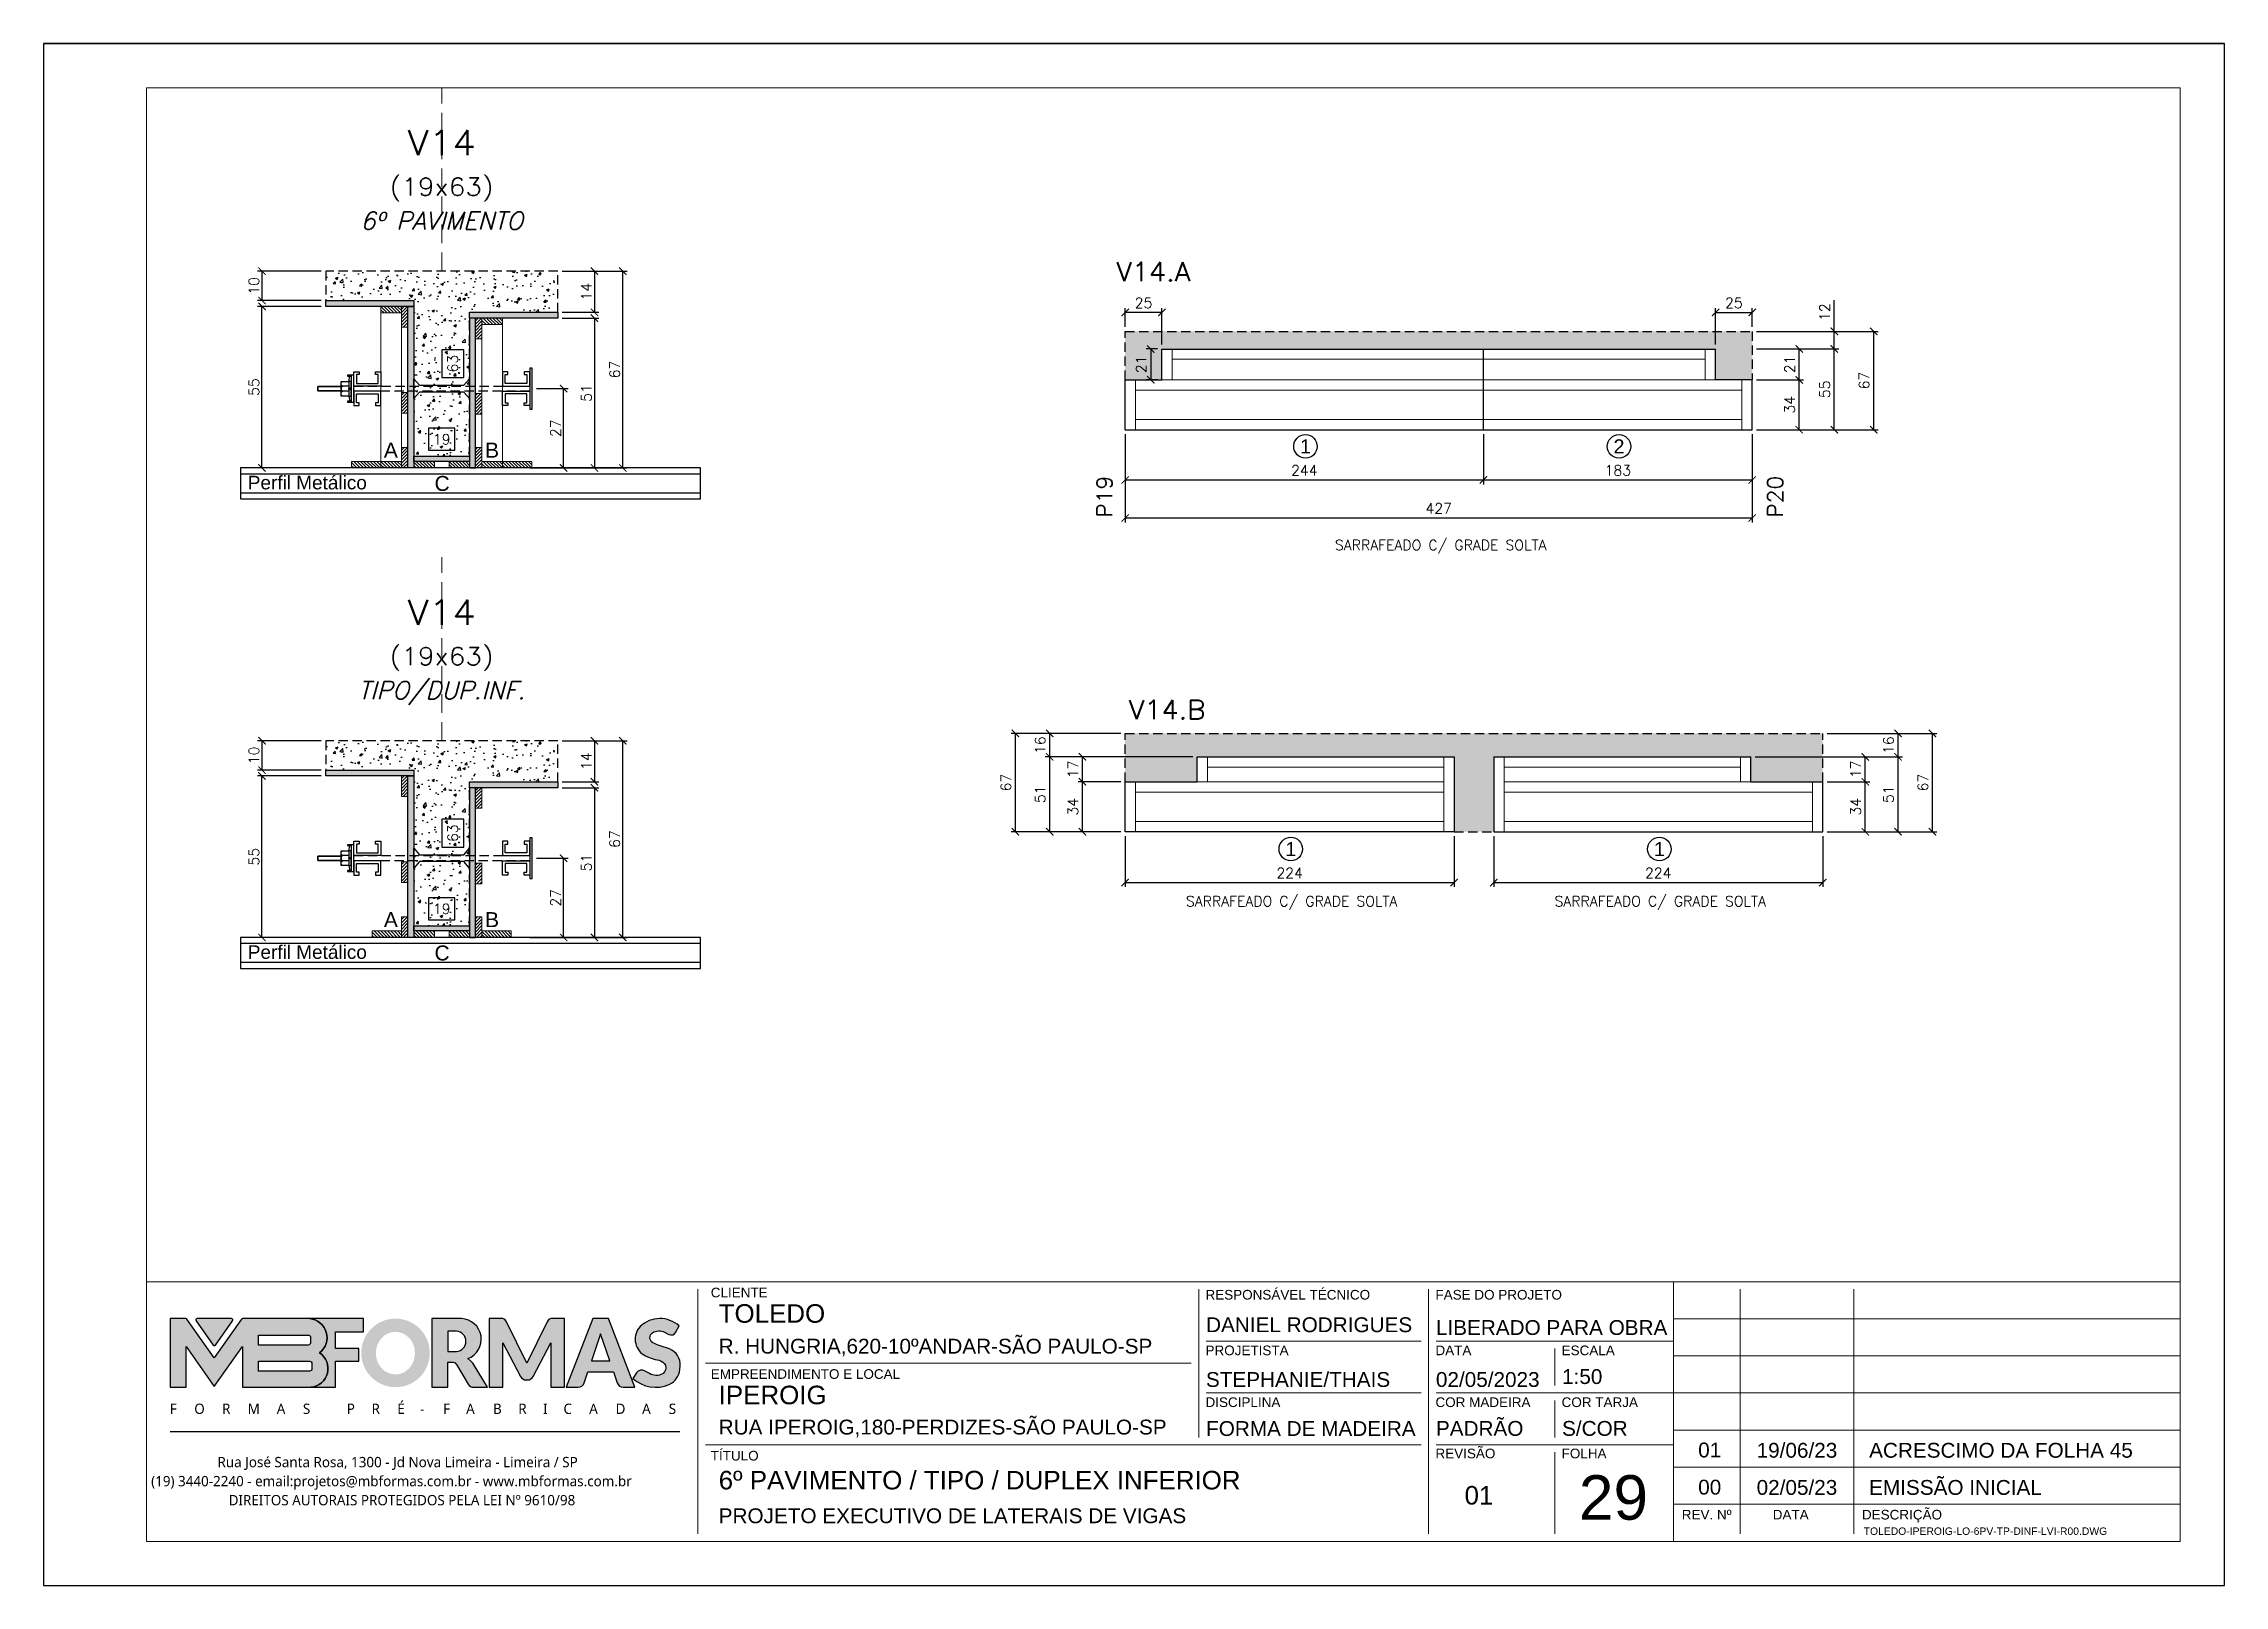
# Model space of a CAD drawing. Extents: x -23436 to 4767, y -4638 to 9755.
# Drawn here: x -19091 to -17606, y 632 to 1682 of the extents above; entities that cross this region are included whole.
import ezdxf
from ezdxf.enums import TextEntityAlignment as Align

# ---------------------------------------------------------------- set-up
doc = ezdxf.new("R2010")
doc.units = 0
doc.header["$PDMODE"] = 2
doc.header["$PDSIZE"] = 10
doc.linetypes.add('CABLIN', pattern=[0.35, 0.25, -0.1])
doc.linetypes.add('HIDDEN', pattern=[9.525, 6.35, -3.175])
doc.layers.get('0').update_dxf_attribs({"lineweight": 13})
doc.layers.get('Defpoints').update_dxf_attribs({"lineweight": 13})
for name, color, linetype in [('Barra de Ancoragem', 20, 'Continuous'), ('Concreto', 250, 'HIDDEN'), ('Cota', 4, 'Continuous'), ('Cota Seção (2x)', 4, 'Continuous'), ('Hachura', 252, 'CABLIN'), ('MB Logo', 255, 'Continuous'), ('Painéis', 200, 'Continuous'), ('Perfil Metálico', 224, 'Continuous'), ('Romaneio', 10, 'Continuous'), ('Texto de Titulo', 7, 'Continuous'), ('Texto Qtd Sarr', 242, 'Continuous'), ('Tubo de PVC', 51, 'Continuous')]:
    doc.layers.add(name, color=color, linetype=linetype)
for name, color, linetype, lineweight in [('FOLHA MB', 7, 'Continuous', 13), ('Madeira', 100, 'Continuous', 13), ('N° Folha', 5, 'Continuous', 13), ('Sarr 2.2x7', 40, 'Continuous', 9), ('Texto Seção', 7, 'Continuous', 15)]:
    doc.layers.add(name, color=color, linetype=linetype, lineweight=lineweight)
doc.layers.add('Laje_Perimetro', color=7, linetype='Continuous', plot=False)
doc.styles.add('ARIAL', font='arial.ttf', dxfattribs={"oblique": 15, "height": 25})
doc.styles.add('MB_C01', font='arial.ttf', dxfattribs={"height": 1.3})
doc.styles.add('MB_C02', font='arial.ttf', dxfattribs={"height": 2})
doc.styles.add('MB_C03', font='arial.ttf', dxfattribs={"height": 2.5})
doc.styles.add('MB_C04', font='arial.ttf', dxfattribs={"height": 6})
doc.styles.add('MtXpl_Lucida_Sans_Un', font='l_10646.ttf')
doc.styles.add('REGUA-120', font='ROMANS.shx', dxfattribs={"height": 15})
doc.styles.add('ROMANS', font='romans.shx')
doc.dimstyles.new('Cota Paínel', dxfattribs={"dimtxt": 7, "dimasz": 5, "dimexe": 3, "dimexo": 3, "dimgap": 3, "dimtad": 1, "dimdec": 1, "dimzin": 12, "dimdsep": 46, "dimtxsty": 'ROMANS', "dimblk": 'ARCHTICK', "dimcen": 0, "dimclrd": 4, "dimclre": 4, "dimclrt": 1, "dimadec": 1, "dimazin": 3, "dimtfac": 1, "dimtdec": 1, "dimtmove": 0, "dimatfit": 3, "dimldrblk": 'OBLIQUE', "dimfxl": 1, "dimtolj": 1, "dimtzin": 12, "dimarcsym": 0})
doc.dimstyles.new('Cota Seção (2x)', dxfattribs={"dimtxt": 7, "dimasz": 5, "dimexe": 3, "dimexo": 3, "dimgap": 2, "dimtad": 3, "dimdec": 1, "dimlfac": 0.5, "dimzin": 12, "dimdsep": 46, "dimtxsty": 'ROMANS', "dimblk": 'ARCHTICK', "dimcen": 0, "dimclrd": 4, "dimclre": 4, "dimclrt": 1, "dimadec": 1, "dimazin": 3, "dimtfac": 1, "dimtdec": 1, "dimtmove": 0, "dimatfit": 3, "dimldrblk": 'OBLIQUE', "dimfxl": 1, "dimtolj": 1, "dimtzin": 12, "dimarcsym": 0})
doc.dimstyles.new('Cota Seção interna', dxfattribs={"dimtxt": 7, "dimasz": 6, "dimexe": 0.18, "dimexo": 2, "dimgap": -4, "dimtad": 3, "dimdec": 1, "dimlfac": 0.5, "dimzin": 12, "dimdsep": 46, "dimtxsty": 'ROMANS', "dimblk": 'ARCHTICK', "dimcen": 0.09, "dimse1": 1, "dimse2": 1, "dimsd1": 1, "dimsd2": 1, "dimclrd": 180, "dimclre": 5, "dimclrt": 1, "dimadec": 0, "dimazin": 3, "dimtfac": 1, "dimtdec": 1, "dimtofl": 0, "dimtmove": 0, "dimatfit": 3, "dimldrblk": 'ARCHTICK', "dimfxl": 1, "dimtolj": 1, "dimtzin": 0, "dimarcsym": 0})
pattern_1 = [(315, (4112.8894, -6836.3843), (1.12253202, 1.12253202), [])]
pattern_2 = [(315, (4112.8894, -6909.9843), (1.12253202, 1.12253202), [])]
pattern_3 = [(315, (4117.2894, -6836.3843), (1.12253202, 1.12253202), [])]
pattern_4 = [(45, (-10540.087, 24455.8796), (-1.12253202, 1.12253202), [])]
pattern_5 = [(315, (4117.2894, -7156.1273), (1.12253202, 1.12253202), [])]
pattern_6 = [(45, (-10540.087, 24136.1366), (-1.12253202, 1.12253202), [])]

msp = doc.modelspace()

# ---------------------------------------------------------------- texts
at = {"layer": 'N° Folha', "color": 5, "style": 'MB_C04'}
msp.add_text('29', height=30.306, dxfattribs=at).set_placement((-18045.93, 677))
at = {"layer": 'Painéis', "color": 1, "char_height": 7, "attachment_point": 5, "style": 'ROMANS'}
for insert in [(-18140.02, 1339.62), (-18241.52, 1097.03), (-17990.52, 1097.03)]:
    msp.add_mtext('\\A1;SARRAFEADO C/ GRADE SOLTA', dxfattribs=dict(at, insert=insert))
at = {"layer": 'Romaneio', "color": 0, "style": 'ARIAL'}
for s, p in [('1', (-18232.11, 1407.95)), ('2', (-18018.61, 1407.95)), ('1', (-18242.11, 1133.73)), ('1', (-17991.11, 1133.73))]:
    msp.add_text(s, height=9.6, dxfattribs=at).set_placement(p, align=Align.MIDDLE_CENTER)
at = {"layer": 'Texto Seção', "style": 'REGUA-120', "width": 1.05}
for s, p in [('V14.A', (-18360.88, 1520.4)), ('V14.B', (-18352.43, 1222.18))]:
    msp.add_text(s, height=13, dxfattribs=at).set_placement(p)
at = {"layer": 'Texto Seção', "color": 0, "linetype": 'Continuous', "style": 'ARIAL'}
for s, p in [('A', (-18854.94, 1405.39)), ('B', (-18786, 1405.39)), ('C', (-18820.04, 1382.72)), ('A', (-18854.94, 1085.65)), ('B', (-18786, 1085.65)), ('C', (-18820.04, 1062.97))]:
    msp.add_text(s, height=10.22, dxfattribs=at).set_placement(p, align=Align.MIDDLE_CENTER)
at = {"layer": 'Texto Seção', "style": 'ARIAL'}
for p in [(-18911.82, 1383.3), (-18911.82, 1063.56)]:
    msp.add_text('Perfil Metálico', height=9.24, dxfattribs=at).set_placement(p, align=Align.MIDDLE_CENTER)
at = {"layer": 'Texto Seção', "style": 'REGUA-120', "width": 1.05}
for s, p in [('P19', (-18368.97, 1373.65)), ('P20', (-17912.25, 1373.65))]:
    msp.add_text(s, height=10.4, rotation=90, dxfattribs=at).set_placement(p, align=Align.MIDDLE_CENTER)

# ---------------------------------------------------------------- blocks, each defined once
blk = doc.blocks.new('MB-NOVO')
at = {"layer": 'MB Logo', "linetype": 'Continuous'}
h = blk.add_hatch(color=256, dxfattribs=at)
h.dxf.hatch_style = 1
h.set_gradient(color1=(242, 132, 69), color2=(247, 180, 141), rotation=90, tint=1)
h.paths.add_polyline_path([(-18529.6, 10980.8), (-18475.7, 10980.8, 0.706757), (-18468.7, 11008, 0.681802), (-18476.7, 11034.9), (-18529.4, 11034.9, 0.243712), (-18530.2, 11034.5), (-18551.7, 11003.9), (-18573.3, 11034.5, 0.243712), (-18574.1, 11034.9), (-18586.5, 11034.9), (-18586.5, 10980.8), (-18573.9, 10980.8), (-18573.9, 11012.9), (-18551.7, 10981.5), (-18529.6, 11012.9)])
h.paths.add_polyline_path([(-18516.8, 11014.1), (-18516.8, 11022), (-18477.8, 11022, -0.414214), (-18475.8, 11020), (-18475.8, 11016.1, -0.414214), (-18477.8, 11014.1)], flags=16)
h.paths.add_polyline_path([(-18516.8, 11001.4), (-18476.8, 11001.4, -0.414214), (-18474.8, 10999.4), (-18474.8, 10995.5, -0.414214), (-18476.8, 10993.5), (-18516.8, 10993.5)], flags=16)
at = {"layer": 'MB Logo', "true_color": 0x262626}
h = blk.add_hatch(color=250, dxfattribs=at)
h.dxf.hatch_style = 1
h.paths.add_polyline_path([(-18537.3, 11033.3, 0.60809), (-18538.1, 11034.9), (-18565.3, 11034.9, 0.60809), (-18566.1, 11033.3), (-18552.5, 11014, 0.518202), (-18550.9, 11014)])
h = blk.add_hatch(color=250, dxfattribs=at)
h.dxf.hatch_style = 1
h.paths.add_polyline_path([(-18456.2, 11011.3), (-18456.2, 11024.6), (-18434.2, 11024.6), (-18434.2, 11034.9), (-18476.7, 11034.9, -0.681802), (-18468.7, 11008, -0.706757), (-18475.7, 10980.8), (-18456.2, 10980.8), (-18456.2, 11001.4), (-18437.8, 11001.4), (-18437.8, 11011.3)])
h = blk.add_hatch(color=250, dxfattribs=at)
h.dxf.hatch_style = 1
h.paths.add_polyline_path([(-18435.9, 11007.9, 1), (-18381.9, 11007.9, 1)])
edge = h.paths.add_edge_path(flags=16)
edge.add_ellipse((-18409, 11007.7), major_axis=(0, 16.8), ratio=0.916255, start_angle=0, end_angle=360)
h = blk.add_hatch(color=250, dxfattribs=at)
h.dxf.hatch_style = 1
h.paths.add_polyline_path([(-18357, 11034.9), (-18380.2, 11034.9), (-18380.2, 10980.8), (-18367.6, 10980.8), (-18367.6, 11000.7), (-18363.4, 11000.7, -0.195765), (-18360.9, 10998.9), (-18351.8, 10983.2, 0.261385), (-18347.5, 10980.8), (-18336.4, 10980.8), (-18347.5, 10999, 0.082429), (-18349.6, 11001.5), (-18351.9, 11003.4, 0.81838)])
h.paths.add_polyline_path([(-18360.8, 11009), (-18367.6, 11009), (-18367.6, 11025), (-18360.8, 11025, -0.92578)], flags=16)
h = blk.add_hatch(color=250, dxfattribs=at)
h.dxf.hatch_style = 1
h.paths.add_polyline_path([(-18286.6, 11015.9), (-18286.6, 10980.8), (-18275.8, 10980.8), (-18275.8, 11034.9), (-18286.6, 11034.9, 0.216647), (-18289.4, 11032.4), (-18305.5, 10999.8), (-18321.6, 11032.7, 0.199908), (-18324.3, 11034.9), (-18335.2, 11034.9), (-18335.2, 10980.8), (-18324.3, 10980.8), (-18324.3, 11015.9), (-18310.4, 10989.3, 0.279644), (-18306, 10986.6, 0.340986), (-18300.5, 10989.3)])
h = blk.add_hatch(color=250, dxfattribs=at)
h.dxf.hatch_style = 1
h.paths.add_polyline_path([(-18274.4, 10980.8), (-18265, 10980.8, 0.322517), (-18260.2, 10984.3), (-18257.3, 10993), (-18237.2, 10993), (-18234.3, 10984.3, 0.322517), (-18229.5, 10980.8), (-18220.3, 10980.8), (-18241.2, 11034.9), (-18253.4, 11034.9)])
h.paths.add_polyline_path([(-18254.4, 11001.6), (-18247.3, 11023), (-18240.1, 11001.6)], flags=16)
h = blk.add_hatch(color=250, dxfattribs=at)
h.dxf.hatch_style = 1
h.paths.add_polyline_path([(-18206, 11024, -0.247671), (-18196.9, 11024.3), (-18193.5, 11022.5, 0.40799), (-18188.2, 11024.1), (-18185.4, 11029.1, 0.392837), (-18216.2, 11028.7, 0.467779), (-18213.3, 11006.3, 0.077523), (-18201.2, 11002.1, -0.214206), (-18196.1, 10997.9, -0.284295), (-18198.2, 10991.4, -0.26924), (-18208.8, 10991.6), (-18212.2, 10993.6, 0.407727), (-18219, 10992.1), (-18221.8, 10987.7, 0.296878), (-18193.2, 10983.1, 0.272251), (-18184.9, 10995.3), (-18184.6, 10997.9, 0.348906), (-18193.7, 11011.2), (-18200.4, 11013.5, -0.045018), (-18205.8, 11015.7, -0.618284)])
at = {"layer": 'MB Logo', "linetype": 'Continuous'}
blk.add_line((-18586.5, 10945.9), (-18184.8, 10945.9), dxfattribs=at)
at = {"layer": 'MB Logo', "color": 23, "linetype": 'Continuous', "true_color": 0xf28445}
for points in [[(-18573.3, 11034.5, 0.243712), (-18574.1, 11034.9), (-18586.5, 11034.9), (-18586.5, 10980.8), (-18573.9, 10980.8), (-18573.9, 11012.9), (-18551.7, 10981.5), (-18529.6, 11012.9), (-18529.6, 10980.8), (-18475.7, 10980.8, 0.706757), (-18468.7, 11008, 0.681802), (-18476.7, 11034.9), (-18529.4, 11034.9, 0.243712), (-18530.2, 11034.5), (-18551.7, 11003.9)], [(-18516.8, 11022), (-18477.8, 11022, -0.414214), (-18475.8, 11020), (-18475.8, 11016.1, -0.414214), (-18477.8, 11014.1), (-18516.8, 11014.1)], [(-18516.8, 11001.4), (-18476.8, 11001.4, -0.414214), (-18474.8, 10999.4), (-18474.8, 10995.5, -0.414214), (-18476.8, 10993.5), (-18516.8, 10993.5)]]:
    blk.add_lwpolyline(points, format="xyb", close=True, dxfattribs=at)
at = {"layer": 'MB Logo', "color": 250, "true_color": 0x262626}
for points in [[(-18537.3, 11033.3, 0.60809), (-18538.1, 11034.9), (-18565.3, 11034.9, 0.60809), (-18566.1, 11033.3), (-18552.5, 11014, 0.518202), (-18550.9, 11014)], [(-18437.8, 11011.3), (-18456.2, 11011.3), (-18456.2, 11024.6), (-18434.2, 11024.6), (-18434.2, 11034.9), (-18476.7, 11034.9, -0.681802), (-18468.7, 11008, -0.706757), (-18475.7, 10980.8), (-18456.2, 10980.8), (-18456.2, 11001.4), (-18437.8, 11001.4)], [(-18347.5, 10980.8), (-18336.4, 10980.8), (-18347.5, 10999, 0.082429), (-18349.6, 11001.5), (-18351.9, 11003.4, 0.81838), (-18357, 11034.9), (-18380.2, 11034.9), (-18380.2, 10980.8), (-18367.6, 10980.8), (-18367.6, 11000.7), (-18363.4, 11000.7, -0.209789), (-18360.8, 10998.7), (-18351.8, 10983.2, 0.261385)], [(-18286.6, 11015.9), (-18286.6, 10980.8), (-18275.8, 10980.8), (-18275.8, 11034.9), (-18286.6, 11034.9, 0.216647), (-18289.4, 11032.4), (-18305.5, 10999.8), (-18321.5, 11032.4, 0.216647), (-18324.3, 11034.9), (-18335.2, 11034.9), (-18335.2, 10980.8), (-18324.3, 10980.8), (-18324.3, 11015.9), (-18310.4, 10989.3, 0.279644), (-18306, 10986.6), (-18304.9, 10986.6, 0.279644), (-18300.5, 10989.3)], [(-18265, 10980.8, 0.322517), (-18260.2, 10984.3), (-18257.3, 10993), (-18237.2, 10993), (-18234.3, 10984.3, 0.322517), (-18229.5, 10980.8), (-18220.3, 10980.8), (-18241.2, 11034.9), (-18253.4, 11034.9), (-18274.4, 10980.8)], [(-18206.2, 11015.9, -0.549626), (-18206.4, 11023.8, -0.258723), (-18196.9, 11024.3), (-18193.5, 11022.5, 0.40799), (-18188.2, 11024.1), (-18185.4, 11029.1, 0.392837), (-18216.2, 11028.7, 0.467779), (-18213.3, 11006.3, 0.077523), (-18201.2, 11002.1, -0.203897), (-18196.3, 10998.2), (-18196.1, 10997.8, -0.267611), (-18198, 10991.6), (-18198.5, 10991.3, -0.261145), (-18208.8, 10991.6), (-18212.2, 10993.6, 0.407727), (-18219, 10992.1), (-18221.8, 10987.7, 0.296878), (-18193.2, 10983.1, 0.265963), (-18184.9, 10994.9), (-18184.7, 10997.6, 0.340466), (-18193.1, 11011), (-18200.4, 11013.5, -0.049298)], [(-18367.6, 11009), (-18360.8, 11009, 0.92578), (-18360.8, 11025), (-18367.6, 11025)]]:
    blk.add_lwpolyline(points, format="xyb", close=True, dxfattribs=at)
blk.add_lwpolyline([(-18247.3, 11023), (-18254.4, 11001.6), (-18240.1, 11001.6)], close=True, dxfattribs=at)
at = {"layer": 'MB Logo', "color": 250, "true_color": 0x262626, "style": 'MtXpl_Lucida_Sans_Un'}
for s, height, p in [('F', 8.12, (-18586.8, 10959.8)), ('O', 8.12, (-18567.5, 10959.8)), ('R', 8.12, (-18545.6, 10959.8)), ('M', 8.12, (-18525.4, 10959.8)), ('A', 8.12, (-18502.5, 10959.8)), ('S', 8.12, (-18481.9, 10959.8)), ('P', 8.12, (-18447.3, 10959.8)), ('R', 8.12, (-18427.8, 10959.8)), ('É', 8.12, (-18407.5, 10959.8)), ('-', 8.12, (-18389.6, 10959.8)), ('F', 8.12, (-18371.4, 10959.8)), ('A', 8.12, (-18353.3, 10959.8)), ('B', 8.12, (-18332.1, 10959.8)), ('R', 8.12, (-18312.2, 10959.8)), ('I', 8.12, (-18292.7, 10959.8)), ('C', 8.12, (-18276.6, 10959.8)), ('A', 8.12, (-18256.3, 10959.8)), ('D', 8.12, (-18235.5, 10959.8)), ('A', 8.12, (-18214.6, 10959.8)), ('S', 8.12, (-18193.6, 10959.8)), ('DIREITOS AUTORAIS PROTEGIDOS PELA LEI Nº 9610/98', 8.122, (-18540.4, 10887.8))]:
    blk.add_text(s, height=height, dxfattribs=at).set_placement(p)
at = {"layer": 'MB Logo', "style": 'MtXpl_Lucida_Sans_Un'}
for s, p in [('Rua José Santa Rosa, 1300 - Jd Nova Limeira - Limeira / SP', (-18549.2, 10917.8)), ('(19) 3440-2240 - email:projetos@mbformas.com.br - www.mbformas.com.br', (-18601.5, 10902.8))]:
    blk.add_text(s, height=8.122, dxfattribs=at).set_placement(p)
blk = doc.blocks.new('A$C169d8357')
at = {"layer": 'FOLHA MB', "color": 1}
for p, q in [((1109.8, 356.7), (70, 356.7)), ((1109.8, 356.7), (1109.8, 179.9)), ((1455, 356.7), (1109.8, 356.7)), ((445.6, 351.7), (445.6, 185)), ((786.6, 351.7), (786.6, 250.7)), ((943.1, 351.7), (943.1, 185)), ((1155.3, 185), (1155.3, 351.7)), ((1232.6, 351.7), (1232.6, 185)), ((1455, 331.5), (1109.8, 331.5)), ((938.1, 316.3), (791.6, 316.3)), ((1109.8, 316.3), (948.2, 316.3)), ((781.5, 301.2), (450.7, 301.2)), ((1029, 311.3), (1029, 286)), ((1455, 306.2), (1109.8, 306.2)), ((938.1, 281), (791.6, 281)), ((1109.8, 281), (948.2, 281)), ((1029, 275.9), (1029, 250.7)), ((1455, 281), (1109.8, 281)), ((1455, 255.7), (1109.8, 255.7)), ((938.1, 245.6), (450.7, 245.6)), ((1109.8, 245.6), (948.2, 245.6)), ((1029, 240.6), (1029, 185)), ((1455, 230.4), (1109.8, 230.4)), ((1455, 205.2), (1109.8, 205.2))]:
    blk.add_line(p, q, dxfattribs=at)
for points in [[(0, 1199.9), (0, 149.9), (1485, 149.9), (1485, 1199.9)], [(70, 1169.9), (70, 179.9), (1455, 179.9), (1455, 1169.9)]]:
    blk.add_lwpolyline(points, close=True, dxfattribs=at)
at = {"layer": 'MB Logo', "xscale": 0.8642040370897565, "yscale": 0.8642040370897565, "zscale": 0.8642040370897565}
blk.add_blockref('MB-NOVO', (16148.7, -9204.8), dxfattribs=at)
at = {"layer": 'FOLHA MB', "color": 6}
for s, height, style, p in [('CLIENTE', 6.57, 'MB_C01', (454.3, 346.1)), ('RESPONSÁVEL TÉCNICO', 6.566, 'MB_C01', (791.2, 344.6)), ('FASE DO PROJETO', 6.566, 'MB_C01', (947.8, 344.6)), ('R. HUNGRIA,620-10ºANDAR-SÃO PAULO-SP', 10.102, 'MB_C02', (459.7, 307.8)), ('PROJETISTA', 6.57, 'MB_C01', (791.2, 306.7)), ('DATA', 6.57, 'MB_C01', (947.8, 306.7)), ('ESCALA', 6.57, 'MB_C01', (1033.7, 306.7)), ('EMPREENDIMENTO E LOCAL', 6.566, 'MB_C01', (454.3, 290.6)), ('DISCIPLINA', 6.57, 'MB_C01', (791.2, 271.4)), ('COR MADEIRA', 6.566, 'MB_C01', (947.8, 271.4)), ('COR TARJA', 6.57, 'MB_C01', (1033.7, 271.4)), ('RUA IPEROIG,180-PERDIZES-SÃO PAULO-SP', 10.102, 'MB_C02', (459.7, 252.7)), ('TÍTULO', 6.57, 'MB_C01', (454.3, 235)), ('REVISÃO', 6.57, 'MB_C01', (947.8, 236.5)), ('FOLHA', 6.57, 'MB_C01', (1033.7, 236.5)), ('PROJETO EXECUTIVO DE LATERAIS DE VIGAS', 10.102, 'MB_C02', (459.7, 192.3))]:
    blk.add_text(s, height=height, dxfattribs=dict(at, style=style)).set_placement(p)
at = {"layer": 'FOLHA MB', "color": 5}
for s, height, style, p in [('TOLEDO', 12.63, 'MB_C03', (459.7, 328.8)), ('DANIEL RODRIGUES', 10.102, 'MB_C02', (791.6, 322.4)), ('LIBERADO PARA OBRA', 10.102, 'MB_C02', (948.1, 320.5)), ('1:50', 10.1, 'MB_C02', (1034, 287.1)), ('IPEROIG', 12.63, 'MB_C03', (459.7, 273.3)), ('STEPHANIE/THAIS', 10.102, 'MB_C02', (791.5, 285.1)), ('02/05/2023', 10.1, 'MB_C02', (948.1, 285.1)), ('FORMA DE MADEIRA', 10.102, 'MB_C02', (791.6, 251.7)), ('PADRÃO', 10.1, 'MB_C02', (948.1, 251.8)), ('S/COR', 10.1, 'MB_C02', (1034, 251.8)), ('01', 10.1, 'MB_C02', (1126.7, 237.1)), ('19/06/23', 10.1, 'MB_C02', (1166.5, 236.9)), ('ACRESCIMO DA FOLHA 45', 10.102, 'MB_C02', (1243.1, 236.9)), ('6º PAVIMENTO / TIPO / DUPLEX INFERIOR', 12.628, 'MB_C03', (459.7, 215.3)), ('EMISSÃO INICIAL', 10.102, 'MB_C02', (1243.1, 211.6)), ('01', 12.63, 'MB_C03', (967.6, 205)), ('00', 10.1, 'MB_C02', (1126.7, 211.8)), ('02/05/23', 10.1, 'MB_C02', (1166.5, 211.6))]:
    blk.add_text(s, height=height, dxfattribs=dict(at, style=style)).set_placement(p)
at = {"layer": 'FOLHA MB', "color": 6, "style": 'MB_C01'}
for s, p in [('REV. Nº', (1132.5, 198.1)), ('DATA', (1189.7, 198.1)), ('DESCRIÇÃO', (1265.5, 198.1))]:
    blk.add_text(s, height=6.57, dxfattribs=at).set_placement(p, align=Align.MIDDLE_CENTER)
at = {"layer": 'FOLHA MB', "insert": (1239.4, 189.4), "char_height": 5.051, "width": 210.818, "attachment_point": 1, "style": 'MB_C04'}
blk.add_mtext('TOLEDO-IPEROIG-LO-6PV-TP-DINF-LVI-R00.DWG', dxfattribs=at)
blk = doc.blocks.new('_ArchTick')
at = {"color": 0, "linetype": 'ByBlock', "const_width": 0.15}
blk.add_lwpolyline([(-0.5, -0.5), (0.5, 0.5)], dxfattribs=at)
blk = doc.blocks.new('*D847')
at = {"layer": 'Cota', "color": 4, "lineweight": -2, "transparency": 16777216}
for p, q in [((-18354.9, 1416.3), (-18354.9, 1382.1)), ((-18110.9, 1416.3), (-18110.9, 1382.1)), ((-18354.9, 1385.1), (-18110.9, 1385.1))]:
    blk.add_line(p, q, dxfattribs=at)
at = {"layer": 'Defpoints', "color": 0, "transparency": 16777216}
for p in [(-18354.9, 1419.3), (-18110.9, 1419.3), (-18110.9, 1385.1)]:
    blk.add_point(p, dxfattribs=at)
at = {"layer": 'Cota', "color": 4, "lineweight": -2, "transparency": 16777216, "xscale": 5, "yscale": 5, "zscale": 5, "rotation": 180}
blk.add_blockref('_ArchTick', (-18354.9, 1385.1), dxfattribs=at)
at = {"layer": 'Cota', "color": 4, "lineweight": -2, "transparency": 16777216, "xscale": 5, "yscale": 5, "zscale": 5}
blk.add_blockref('_ArchTick', (-18110.9, 1385.1), dxfattribs=at)
at = {"layer": 'Cota', "color": 1, "transparency": 16777216, "insert": (-18232.9, 1391.6), "char_height": 7, "attachment_point": 5, "style": 'ROMANS'}
blk.add_mtext('\\A1;244', dxfattribs=at)
blk = doc.blocks.new('_OBLIQUE')
at = {"color": 0, "linetype": 'ByBlock', "lineweight": -2}
for p, q in [((0, 0), (-1, 0)), ((-0.5, -0.5), (0.5, 0.5))]:
    blk.add_line(p, q, dxfattribs=at)
blk = doc.blocks.new('*D848')
at = {"layer": 'Cota', "color": 4, "lineweight": -2, "transparency": 16777216}
for p, q in [((-18110.9, 1416.3), (-18110.9, 1382.1)), ((-17927.9, 1416.3), (-17927.9, 1382.1)), ((-18110.9, 1385.1), (-17927.9, 1385.1))]:
    blk.add_line(p, q, dxfattribs=at)
at = {"layer": 'Defpoints', "color": 0, "transparency": 16777216}
for p in [(-18110.9, 1419.3), (-17927.9, 1419.3), (-17927.9, 1385.1)]:
    blk.add_point(p, dxfattribs=at)
at = {"layer": 'Cota', "color": 4, "lineweight": -2, "transparency": 16777216, "xscale": 5, "yscale": 5, "zscale": 5, "rotation": 180}
blk.add_blockref('_ArchTick', (-18110.9, 1385.1), dxfattribs=at)
at = {"layer": 'Cota', "color": 4, "lineweight": -2, "transparency": 16777216, "xscale": 5, "yscale": 5, "zscale": 5}
blk.add_blockref('_ArchTick', (-17927.9, 1385.1), dxfattribs=at)
at = {"layer": 'Cota', "color": 1, "transparency": 16777216, "insert": (-18019.4, 1391.6), "char_height": 7, "attachment_point": 5, "style": 'ROMANS'}
blk.add_mtext('\\A1;183', dxfattribs=at)
blk = doc.blocks.new('*D849')
at = {"layer": 'Cota', "color": 4, "lineweight": -2, "transparency": 16777216}
for p, q in [((-18354.9, 1416.3), (-18354.9, 1356.2)), ((-17927.9, 1416.3), (-17927.9, 1356.2)), ((-18354.9, 1359.2), (-17927.9, 1359.2))]:
    blk.add_line(p, q, dxfattribs=at)
at = {"layer": 'Defpoints', "color": 0, "transparency": 16777216}
for p in [(-18354.9, 1419.3), (-17927.9, 1419.3), (-17927.9, 1359.2)]:
    blk.add_point(p, dxfattribs=at)
at = {"layer": 'Cota', "color": 4, "lineweight": -2, "transparency": 16777216, "xscale": 5, "yscale": 5, "zscale": 5, "rotation": 180}
blk.add_blockref('_ArchTick', (-18354.9, 1359.2), dxfattribs=at)
at = {"layer": 'Cota', "color": 4, "lineweight": -2, "transparency": 16777216, "xscale": 5, "yscale": 5, "zscale": 5}
blk.add_blockref('_ArchTick', (-17927.9, 1359.2), dxfattribs=at)
at = {"layer": 'Cota', "color": 1, "transparency": 16777216, "insert": (-18141.4, 1365.7), "char_height": 7, "attachment_point": 5, "style": 'ROMANS'}
blk.add_mtext('\\A1;427', dxfattribs=at)
blk = doc.blocks.new('*D850')
at = {"layer": 'Cota', "color": 4, "lineweight": -2, "transparency": 16777216}
for p, q in [((-17924.9, 1453.3), (-17892.9, 1453.3)), ((-17895.9, 1419.3), (-17895.9, 1453.3)), ((-17924.9, 1419.3), (-17892.9, 1419.3))]:
    blk.add_line(p, q, dxfattribs=at)
at = {"layer": 'Defpoints', "color": 0, "transparency": 16777216}
for p in [(-17927.9, 1453.3), (-17895.9, 1453.3), (-17927.9, 1419.3)]:
    blk.add_point(p, dxfattribs=at)
at = {"layer": 'Cota', "color": 4, "lineweight": -2, "transparency": 16777216, "xscale": 5, "yscale": 5, "zscale": 5}
for p, rotation in [((-17895.9, 1453.3), 90), ((-17895.9, 1419.3), 270)]:
    blk.add_blockref('_ArchTick', p, dxfattribs=dict(at, rotation=rotation))
at = {"layer": 'Cota', "color": 1, "transparency": 16777216, "insert": (-17902.4, 1436.3), "char_height": 7, "attachment_point": 5, "rotation": 90, "style": 'ROMANS'}
blk.add_mtext('\\A1;34', dxfattribs=at)
blk = doc.blocks.new('*D851')
at = {"layer": 'Cota', "color": 4, "lineweight": -2, "transparency": 16777216}
for p, q in [((-17924.9, 1474.3), (-17892.9, 1474.3)), ((-17895.9, 1453.3), (-17895.9, 1474.3)), ((-17924.9, 1453.3), (-17892.9, 1453.3))]:
    blk.add_line(p, q, dxfattribs=at)
at = {"layer": 'Defpoints', "color": 0, "transparency": 16777216}
for p in [(-17927.9, 1474.3), (-17895.9, 1474.3), (-17927.9, 1453.3)]:
    blk.add_point(p, dxfattribs=at)
at = {"layer": 'Cota', "color": 4, "lineweight": -2, "transparency": 16777216, "xscale": 5, "yscale": 5, "zscale": 5}
for p, rotation in [((-17895.9, 1474.3), 90), ((-17895.9, 1453.3), 270)]:
    blk.add_blockref('_ArchTick', p, dxfattribs=dict(at, rotation=rotation))
at = {"layer": 'Cota', "color": 1, "transparency": 16777216, "insert": (-17902.4, 1463.8), "char_height": 7, "attachment_point": 5, "rotation": 90, "style": 'ROMANS'}
blk.add_mtext('\\A1;21', dxfattribs=at)
blk = doc.blocks.new('*D852')
at = {"layer": 'Cota', "color": 4, "lineweight": -2, "transparency": 16777216}
for p, q in [((-17872, 1486.3), (-17872, 1507.6)), ((-17924.9, 1486.3), (-17869, 1486.3)), ((-17872, 1474.3), (-17872, 1486.3)), ((-17924.9, 1474.3), (-17869, 1474.3))]:
    blk.add_line(p, q, dxfattribs=at)
at = {"layer": 'Defpoints', "color": 0, "transparency": 16777216}
for p in [(-17927.9, 1486.3), (-17872, 1486.3), (-17927.9, 1474.3)]:
    blk.add_point(p, dxfattribs=at)
at = {"layer": 'Cota', "color": 4, "lineweight": -2, "transparency": 16777216, "xscale": 5, "yscale": 5, "zscale": 5}
for p, rotation in [((-17872, 1486.3), 90), ((-17872, 1474.3), 270)]:
    blk.add_blockref('_ArchTick', p, dxfattribs=dict(at, rotation=rotation))
at = {"layer": 'Cota', "color": 1, "transparency": 16777216, "insert": (-17878.5, 1499.4), "char_height": 7, "attachment_point": 5, "rotation": 90, "style": 'ROMANS'}
blk.add_mtext('\\A1;12', dxfattribs=at)
blk = doc.blocks.new('*D853')
at = {"layer": 'Cota', "color": 4, "lineweight": -2, "transparency": 16777216}
for p, q in [((-17924.9, 1474.3), (-17869, 1474.3)), ((-17872, 1419.3), (-17872, 1474.3)), ((-17924.9, 1419.3), (-17869, 1419.3))]:
    blk.add_line(p, q, dxfattribs=at)
at = {"layer": 'Defpoints', "color": 0, "transparency": 16777216}
for p in [(-17927.9, 1474.3), (-17872, 1474.3), (-17927.9, 1419.3)]:
    blk.add_point(p, dxfattribs=at)
at = {"layer": 'Cota', "color": 4, "lineweight": -2, "transparency": 16777216, "xscale": 5, "yscale": 5, "zscale": 5}
for p, rotation in [((-17872, 1474.3), 90), ((-17872, 1419.3), 270)]:
    blk.add_blockref('_ArchTick', p, dxfattribs=dict(at, rotation=rotation))
at = {"layer": 'Cota', "color": 1, "transparency": 16777216, "insert": (-17878.5, 1446.8), "char_height": 7, "attachment_point": 5, "rotation": 90, "style": 'ROMANS'}
blk.add_mtext('\\A1;55', dxfattribs=at)
blk = doc.blocks.new('*D854')
at = {"layer": 'Cota', "color": 4, "lineweight": -2, "transparency": 16777216}
for p, q in [((-17924.9, 1486.3), (-17842.2, 1486.3)), ((-17845.2, 1419.3), (-17845.2, 1486.3)), ((-17924.9, 1419.3), (-17842.2, 1419.3))]:
    blk.add_line(p, q, dxfattribs=at)
at = {"layer": 'Defpoints', "color": 0, "transparency": 16777216}
for p in [(-17927.9, 1486.3), (-17845.2, 1486.3), (-17927.9, 1419.3)]:
    blk.add_point(p, dxfattribs=at)
at = {"layer": 'Cota', "color": 4, "lineweight": -2, "transparency": 16777216, "xscale": 5, "yscale": 5, "zscale": 5}
for p, rotation in [((-17845.2, 1486.3), 90), ((-17845.2, 1419.3), 270)]:
    blk.add_blockref('_ArchTick', p, dxfattribs=dict(at, rotation=rotation))
at = {"layer": 'Cota', "color": 1, "transparency": 16777216, "insert": (-17851.7, 1452.8), "char_height": 7, "attachment_point": 5, "rotation": 90, "style": 'ROMANS'}
blk.add_mtext('\\A1;67', dxfattribs=at)
blk = doc.blocks.new('*D855')
at = {"layer": 'Cota', "color": 4, "lineweight": -2, "transparency": 16777216}
for p, q in [((-18332.9, 1474.3), (-18340.5, 1474.3)), ((-18337.5, 1474.3), (-18337.5, 1453.3)), ((-18332.9, 1453.3), (-18340.5, 1453.3))]:
    blk.add_line(p, q, dxfattribs=at)
at = {"layer": 'Defpoints', "color": 0, "transparency": 16777216}
for p in [(-18329.9, 1474.3), (-18337.5, 1453.3), (-18329.9, 1453.3)]:
    blk.add_point(p, dxfattribs=at)
at = {"layer": 'Cota', "color": 4, "lineweight": -2, "transparency": 16777216, "xscale": 5, "yscale": 5, "zscale": 5}
for p, rotation in [((-18337.5, 1474.3), 90), ((-18337.5, 1453.3), 270)]:
    blk.add_blockref('_ArchTick', p, dxfattribs=dict(at, rotation=rotation))
at = {"layer": 'Cota', "color": 1, "transparency": 16777216, "insert": (-18344, 1463.8), "char_height": 7, "attachment_point": 5, "rotation": 90, "style": 'ROMANS'}
blk.add_mtext('\\A1;21', dxfattribs=at)
blk = doc.blocks.new('*D856')
at = {"layer": 'Cota', "color": 4, "lineweight": -2, "transparency": 16777216}
for p, q in [((-18354.9, 1489.3), (-18354.9, 1502.2)), ((-18329.9, 1477.3), (-18329.9, 1502.2)), ((-18329.9, 1499.2), (-18354.9, 1499.2))]:
    blk.add_line(p, q, dxfattribs=at)
at = {"layer": 'Defpoints', "color": 0, "transparency": 16777216}
for p in [(-18354.9, 1499.2), (-18354.9, 1486.3), (-18329.9, 1474.3)]:
    blk.add_point(p, dxfattribs=at)
at = {"layer": 'Cota', "color": 4, "lineweight": -2, "transparency": 16777216, "xscale": 5, "yscale": 5, "zscale": 5, "rotation": 180}
blk.add_blockref('_ArchTick', (-18354.9, 1499.2), dxfattribs=at)
at = {"layer": 'Cota', "color": 4, "lineweight": -2, "transparency": 16777216, "xscale": 5, "yscale": 5, "zscale": 5}
blk.add_blockref('_ArchTick', (-18329.9, 1499.2), dxfattribs=at)
at = {"layer": 'Cota', "color": 1, "transparency": 16777216, "insert": (-18342.4, 1505.7), "char_height": 7, "attachment_point": 5, "style": 'ROMANS'}
blk.add_mtext('\\A1;25', dxfattribs=at)
blk = doc.blocks.new('*D857')
at = {"layer": 'Cota', "color": 4, "lineweight": -2, "transparency": 16777216}
for p, q in [((-17952.9, 1477.3), (-17952.9, 1502.2)), ((-17927.9, 1489.3), (-17927.9, 1502.2)), ((-17952.9, 1499.2), (-17927.9, 1499.2))]:
    blk.add_line(p, q, dxfattribs=at)
at = {"layer": 'Defpoints', "color": 0, "transparency": 16777216}
for p in [(-17927.9, 1499.2), (-17927.9, 1486.3), (-17952.9, 1474.3)]:
    blk.add_point(p, dxfattribs=at)
at = {"layer": 'Cota', "color": 4, "lineweight": -2, "transparency": 16777216, "xscale": 5, "yscale": 5, "zscale": 5, "rotation": 180}
blk.add_blockref('_ArchTick', (-17952.9, 1499.2), dxfattribs=at)
at = {"layer": 'Cota', "color": 4, "lineweight": -2, "transparency": 16777216, "xscale": 5, "yscale": 5, "zscale": 5}
blk.add_blockref('_ArchTick', (-17927.9, 1499.2), dxfattribs=at)
at = {"layer": 'Cota', "color": 1, "transparency": 16777216, "insert": (-17940.4, 1505.7), "char_height": 7, "attachment_point": 5, "style": 'ROMANS'}
blk.add_mtext('\\A1;25', dxfattribs=at)
blk = doc.blocks.new('*D858')
at = {"layer": 'Cota', "color": 4, "lineweight": -2, "transparency": 16777216}
for p, q in [((-17876.9, 1179.5), (-17847.9, 1179.5)), ((-17850.9, 1145.5), (-17850.9, 1179.5)), ((-17876.9, 1145.5), (-17847.9, 1145.5))]:
    blk.add_line(p, q, dxfattribs=at)
at = {"layer": 'Defpoints', "color": 0, "transparency": 16777216}
for p in [(-17879.9, 1179.5), (-17850.9, 1179.5), (-17879.9, 1145.5)]:
    blk.add_point(p, dxfattribs=at)
at = {"layer": 'Cota', "color": 4, "lineweight": -2, "transparency": 16777216, "xscale": 5, "yscale": 5, "zscale": 5}
for p, rotation in [((-17850.9, 1179.5), 90), ((-17850.9, 1145.5), 270)]:
    blk.add_blockref('_ArchTick', p, dxfattribs=dict(at, rotation=rotation))
at = {"layer": 'Cota', "color": 1, "transparency": 16777216, "insert": (-17857.4, 1162.5), "char_height": 7, "attachment_point": 5, "rotation": 90, "style": 'ROMANS'}
blk.add_mtext('\\A1;34', dxfattribs=at)
blk = doc.blocks.new('*D859')
at = {"layer": 'Cota', "color": 4, "lineweight": -2, "transparency": 16777216}
for p, q in [((-17925.9, 1196.5), (-17847.9, 1196.5)), ((-17850.9, 1179.5), (-17850.9, 1196.5)), ((-17876.9, 1179.5), (-17847.9, 1179.5))]:
    blk.add_line(p, q, dxfattribs=at)
at = {"layer": 'Defpoints', "color": 0, "transparency": 16777216}
for p in [(-17928.9, 1196.5), (-17850.9, 1196.5), (-17879.9, 1179.5)]:
    blk.add_point(p, dxfattribs=at)
at = {"layer": 'Cota', "color": 4, "lineweight": -2, "transparency": 16777216, "xscale": 5, "yscale": 5, "zscale": 5}
for p, rotation in [((-17850.9, 1196.5), 90), ((-17850.9, 1179.5), 270)]:
    blk.add_blockref('_ArchTick', p, dxfattribs=dict(at, rotation=rotation))
at = {"layer": 'Cota', "color": 1, "transparency": 16777216, "insert": (-17857.4, 1188), "char_height": 7, "attachment_point": 5, "rotation": 90, "style": 'ROMANS'}
blk.add_mtext('\\A1;17', dxfattribs=at)
blk = doc.blocks.new('*D860')
at = {"layer": 'Cota', "color": 4, "lineweight": -2, "transparency": 16777216}
for p, q in [((-17876.9, 1212.5), (-17825.6, 1212.5)), ((-17828.6, 1196.5), (-17828.6, 1212.5)), ((-17925.9, 1196.5), (-17825.6, 1196.5))]:
    blk.add_line(p, q, dxfattribs=at)
at = {"layer": 'Defpoints', "color": 0, "transparency": 16777216}
for p in [(-17879.9, 1212.5), (-17828.6, 1212.5), (-17928.9, 1196.5)]:
    blk.add_point(p, dxfattribs=at)
at = {"layer": 'Cota', "color": 4, "lineweight": -2, "transparency": 16777216, "xscale": 5, "yscale": 5, "zscale": 5}
for p, rotation in [((-17828.6, 1212.5), 90), ((-17828.6, 1196.5), 270)]:
    blk.add_blockref('_ArchTick', p, dxfattribs=dict(at, rotation=rotation))
at = {"layer": 'Cota', "color": 1, "transparency": 16777216, "insert": (-17835.1, 1204.5), "char_height": 7, "attachment_point": 5, "rotation": 90, "style": 'ROMANS'}
blk.add_mtext('\\A1;16', dxfattribs=at)
blk = doc.blocks.new('*D861')
at = {"layer": 'Cota', "color": 4, "lineweight": -2, "transparency": 16777216}
for p, q in [((-17875, 1196.5), (-17825.6, 1196.5)), ((-17828.6, 1145.5), (-17828.6, 1196.5)), ((-17876.9, 1145.5), (-17825.6, 1145.5))]:
    blk.add_line(p, q, dxfattribs=at)
at = {"layer": 'Defpoints', "color": 0, "transparency": 16777216}
for p in [(-17878, 1196.5), (-17828.6, 1196.5), (-17879.9, 1145.5)]:
    blk.add_point(p, dxfattribs=at)
at = {"layer": 'Cota', "color": 4, "lineweight": -2, "transparency": 16777216, "xscale": 5, "yscale": 5, "zscale": 5}
for p, rotation in [((-17828.6, 1196.5), 90), ((-17828.6, 1145.5), 270)]:
    blk.add_blockref('_ArchTick', p, dxfattribs=dict(at, rotation=rotation))
at = {"layer": 'Cota', "color": 1, "transparency": 16777216, "insert": (-17835.1, 1171), "char_height": 7, "attachment_point": 5, "rotation": 90, "style": 'ROMANS'}
blk.add_mtext('\\A1;51', dxfattribs=at)
blk = doc.blocks.new('*D862')
at = {"layer": 'Cota', "color": 4, "lineweight": -2, "transparency": 16777216}
for p, q in [((-17876.9, 1212.5), (-17802.2, 1212.5)), ((-17805.2, 1145.5), (-17805.2, 1212.5)), ((-17876.9, 1145.5), (-17802.2, 1145.5))]:
    blk.add_line(p, q, dxfattribs=at)
at = {"layer": 'Defpoints', "color": 0, "transparency": 16777216}
for p in [(-17879.9, 1212.5), (-17805.2, 1212.5), (-17879.9, 1145.5)]:
    blk.add_point(p, dxfattribs=at)
at = {"layer": 'Cota', "color": 4, "lineweight": -2, "transparency": 16777216, "xscale": 5, "yscale": 5, "zscale": 5}
for p, rotation in [((-17805.2, 1212.5), 90), ((-17805.2, 1145.5), 270)]:
    blk.add_blockref('_ArchTick', p, dxfattribs=dict(at, rotation=rotation))
at = {"layer": 'Cota', "color": 1, "transparency": 16777216, "insert": (-17811.7, 1179), "char_height": 7, "attachment_point": 5, "rotation": 90, "style": 'ROMANS'}
blk.add_mtext('\\A1;67', dxfattribs=at)
blk = doc.blocks.new('*D863')
at = {"layer": 'Cota', "color": 4, "lineweight": -2, "transparency": 16777216}
for p, q in [((-18357.9, 1179.5), (-18387, 1179.5)), ((-18384, 1145.5), (-18384, 1179.5)), ((-18357.9, 1145.5), (-18387, 1145.5))]:
    blk.add_line(p, q, dxfattribs=at)
at = {"layer": 'Defpoints', "color": 0, "transparency": 16777216}
for p in [(-18384, 1179.5), (-18354.9, 1179.5), (-18354.9, 1145.5)]:
    blk.add_point(p, dxfattribs=at)
at = {"layer": 'Cota', "color": 4, "lineweight": -2, "transparency": 16777216, "xscale": 5, "yscale": 5, "zscale": 5}
for p, rotation in [((-18384, 1179.5), 90), ((-18384, 1145.5), 270)]:
    blk.add_blockref('_ArchTick', p, dxfattribs=dict(at, rotation=rotation))
at = {"layer": 'Cota', "color": 1, "transparency": 16777216, "insert": (-18390.5, 1162.5), "char_height": 7, "attachment_point": 5, "rotation": 90, "style": 'ROMANS'}
blk.add_mtext('\\A1;34', dxfattribs=at)
blk = doc.blocks.new('*D864')
at = {"layer": 'Cota', "color": 4, "lineweight": -2, "transparency": 16777216}
for p, q in [((-18308.9, 1196.5), (-18387, 1196.5)), ((-18384, 1179.5), (-18384, 1196.5)), ((-18357.9, 1179.5), (-18387, 1179.5))]:
    blk.add_line(p, q, dxfattribs=at)
at = {"layer": 'Defpoints', "color": 0, "transparency": 16777216}
for p in [(-18384, 1196.5), (-18305.9, 1196.5), (-18354.9, 1179.5)]:
    blk.add_point(p, dxfattribs=at)
at = {"layer": 'Cota', "color": 4, "lineweight": -2, "transparency": 16777216, "xscale": 5, "yscale": 5, "zscale": 5}
for p, rotation in [((-18384, 1196.5), 90), ((-18384, 1179.5), 270)]:
    blk.add_blockref('_ArchTick', p, dxfattribs=dict(at, rotation=rotation))
at = {"layer": 'Cota', "color": 1, "transparency": 16777216, "insert": (-18390.5, 1188), "char_height": 7, "attachment_point": 5, "rotation": 90, "style": 'ROMANS'}
blk.add_mtext('\\A1;17', dxfattribs=at)
blk = doc.blocks.new('*D865')
at = {"layer": 'Cota', "color": 4, "lineweight": -2, "transparency": 16777216}
for p, q in [((-18357.9, 1212.5), (-18409.3, 1212.5)), ((-18406.3, 1196.5), (-18406.3, 1212.5)), ((-18308.9, 1196.5), (-18409.3, 1196.5))]:
    blk.add_line(p, q, dxfattribs=at)
at = {"layer": 'Defpoints', "color": 0, "transparency": 16777216}
for p in [(-18406.3, 1212.5), (-18354.9, 1212.5), (-18305.9, 1196.5)]:
    blk.add_point(p, dxfattribs=at)
at = {"layer": 'Cota', "color": 4, "lineweight": -2, "transparency": 16777216, "xscale": 5, "yscale": 5, "zscale": 5}
for p, rotation in [((-18406.3, 1212.5), 90), ((-18406.3, 1196.5), 270)]:
    blk.add_blockref('_ArchTick', p, dxfattribs=dict(at, rotation=rotation))
at = {"layer": 'Cota', "color": 1, "transparency": 16777216, "insert": (-18412.8, 1204.5), "char_height": 7, "attachment_point": 5, "rotation": 90, "style": 'ROMANS'}
blk.add_mtext('\\A1;16', dxfattribs=at)
blk = doc.blocks.new('*D866')
at = {"layer": 'Cota', "color": 4, "lineweight": -2, "transparency": 16777216}
for p, q in [((-18359.8, 1196.5), (-18409.3, 1196.5)), ((-18406.3, 1145.5), (-18406.3, 1196.5)), ((-18357.9, 1145.5), (-18409.3, 1145.5))]:
    blk.add_line(p, q, dxfattribs=at)
at = {"layer": 'Defpoints', "color": 0, "transparency": 16777216}
for p in [(-18406.3, 1196.5), (-18356.8, 1196.5), (-18354.9, 1145.5)]:
    blk.add_point(p, dxfattribs=at)
at = {"layer": 'Cota', "color": 4, "lineweight": -2, "transparency": 16777216, "xscale": 5, "yscale": 5, "zscale": 5}
for p, rotation in [((-18406.3, 1196.5), 90), ((-18406.3, 1145.5), 270)]:
    blk.add_blockref('_ArchTick', p, dxfattribs=dict(at, rotation=rotation))
at = {"layer": 'Cota', "color": 1, "transparency": 16777216, "insert": (-18412.8, 1171), "char_height": 7, "attachment_point": 5, "rotation": 90, "style": 'ROMANS'}
blk.add_mtext('\\A1;51', dxfattribs=at)
blk = doc.blocks.new('*D867')
at = {"layer": 'Cota', "color": 4, "lineweight": -2, "transparency": 16777216}
for p, q in [((-18357.9, 1212.5), (-18432.6, 1212.5)), ((-18429.6, 1145.5), (-18429.6, 1212.5)), ((-18357.9, 1145.5), (-18432.6, 1145.5))]:
    blk.add_line(p, q, dxfattribs=at)
at = {"layer": 'Defpoints', "color": 0, "transparency": 16777216}
for p in [(-18429.6, 1212.5), (-18354.9, 1212.5), (-18354.9, 1145.5)]:
    blk.add_point(p, dxfattribs=at)
at = {"layer": 'Cota', "color": 4, "lineweight": -2, "transparency": 16777216, "xscale": 5, "yscale": 5, "zscale": 5}
for p, rotation in [((-18429.6, 1212.5), 90), ((-18429.6, 1145.5), 270)]:
    blk.add_blockref('_ArchTick', p, dxfattribs=dict(at, rotation=rotation))
at = {"layer": 'Cota', "color": 1, "transparency": 16777216, "insert": (-18436.1, 1179), "char_height": 7, "attachment_point": 5, "rotation": 90, "style": 'ROMANS'}
blk.add_mtext('\\A1;67', dxfattribs=at)
blk = doc.blocks.new('*D868')
at = {"layer": 'Cota', "color": 4, "lineweight": -2, "transparency": 16777216}
for p, q in [((-18354.9, 1142.5), (-18354.9, 1107.9)), ((-18130.9, 1142.5), (-18130.9, 1107.9)), ((-18354.9, 1110.9), (-18130.9, 1110.9))]:
    blk.add_line(p, q, dxfattribs=at)
at = {"layer": 'Defpoints', "color": 0, "transparency": 16777216}
for p in [(-18354.9, 1145.5), (-18130.9, 1145.5), (-18130.9, 1110.9)]:
    blk.add_point(p, dxfattribs=at)
at = {"layer": 'Cota', "color": 4, "lineweight": -2, "transparency": 16777216, "xscale": 5, "yscale": 5, "zscale": 5, "rotation": 180}
blk.add_blockref('_ArchTick', (-18354.9, 1110.9), dxfattribs=at)
at = {"layer": 'Cota', "color": 4, "lineweight": -2, "transparency": 16777216, "xscale": 5, "yscale": 5, "zscale": 5}
blk.add_blockref('_ArchTick', (-18130.9, 1110.9), dxfattribs=at)
at = {"layer": 'Cota', "color": 1, "transparency": 16777216, "insert": (-18242.9, 1117.4), "char_height": 7, "attachment_point": 5, "style": 'ROMANS'}
blk.add_mtext('\\A1;224', dxfattribs=at)
blk = doc.blocks.new('*D869')
at = {"layer": 'Cota', "color": 4, "lineweight": -2, "transparency": 16777216}
for p, q in [((-18103.9, 1142.5), (-18103.9, 1107.9)), ((-17879.9, 1142.5), (-17879.9, 1107.9)), ((-18103.9, 1110.9), (-17879.9, 1110.9))]:
    blk.add_line(p, q, dxfattribs=at)
at = {"layer": 'Defpoints', "color": 0, "transparency": 16777216}
for p in [(-18103.9, 1145.5), (-17879.9, 1145.5), (-17879.9, 1110.9)]:
    blk.add_point(p, dxfattribs=at)
at = {"layer": 'Cota', "color": 4, "lineweight": -2, "transparency": 16777216, "xscale": 5, "yscale": 5, "zscale": 5, "rotation": 180}
blk.add_blockref('_ArchTick', (-18103.9, 1110.9), dxfattribs=at)
at = {"layer": 'Cota', "color": 4, "lineweight": -2, "transparency": 16777216, "xscale": 5, "yscale": 5, "zscale": 5}
blk.add_blockref('_ArchTick', (-17879.9, 1110.9), dxfattribs=at)
at = {"layer": 'Cota', "color": 1, "transparency": 16777216, "insert": (-17991.9, 1117.4), "char_height": 7, "attachment_point": 5, "style": 'ROMANS'}
blk.add_mtext('\\A1;224', dxfattribs=at)
blk = doc.blocks.new('titulo1')
at = {"layer": 'Defpoints', "color": 252, "linetype": 'HIDDEN', "ltscale": 2}
blk.add_line((0, 0), (0, 125), dxfattribs=at)
at = {"layer": 'Defpoints', "style": 'ROMANS', "oblique": 15}
blk.add_attdef('FOLHA', text='', height=10, dxfattribs=at).set_placement((0, 15.6), align=Align.MIDDLE_CENTER)
at = {"layer": 'Texto Qtd Sarr', "color": 3, "style": 'ROMANS', "oblique": 15}
for tag, height, p in [('TITULO', 17, (0, 71.4)), ('SEÇÃO', 12, (0, 41.5))]:
    blk.add_attdef(tag, text='', height=height, dxfattribs=at).set_placement(p, align=Align.MIDDLE_CENTER)
blk = doc.blocks.new('*D870')
at = {"layer": 'Cota Seção (2x)', "color": 180, "lineweight": -2, "transparency": 16777216}
for p, q in [((-18811.3, 1420.3), (-18829.3, 1420.3)), ((-18829.3, 1420.3), (-18829.3, 1405.3)), ((-18811.3, 1405.3), (-18811.3, 1420.3)), ((-18829.3, 1405.3), (-18811.3, 1405.3))]:
    blk.add_line(p, q, dxfattribs=at)
at = {"layer": 'Defpoints', "color": 0, "transparency": 16777216}
for p in [(-18839.3, 1401.3), (-18839.3, 1401.3), (-18801.3, 1401.3)]:
    blk.add_point(p, dxfattribs=at)
at = {"layer": 'Cota Seção (2x)', "color": 1, "transparency": 16777216, "insert": (-18820.3, 1412.8), "char_height": 7, "attachment_point": 5, "style": 'ROMANS'}
blk.add_mtext('\\A1;19', dxfattribs=at)
blk = doc.blocks.new('*D871')
at = {"layer": 'Cota', "color": 4, "lineweight": -2, "transparency": 16777216}
for p, q in [((-18902.3, 1527.3), (-18945.7, 1527.3)), ((-18942.7, 1527.3), (-18942.7, 1507.3)), ((-18902.3, 1507.3), (-18945.7, 1507.3))]:
    blk.add_line(p, q, dxfattribs=at)
at = {"layer": 'Defpoints', "color": 0, "transparency": 16777216}
for p in [(-18899.3, 1527.3), (-18942.7, 1507.3), (-18899.3, 1507.3)]:
    blk.add_point(p, dxfattribs=at)
at = {"layer": 'Cota', "color": 4, "lineweight": -2, "transparency": 16777216, "xscale": 5, "yscale": 5, "zscale": 5}
for p, rotation in [((-18942.7, 1527.3), 90), ((-18942.7, 1507.3), 270)]:
    blk.add_blockref('_ArchTick', p, dxfattribs=dict(at, rotation=rotation))
at = {"layer": 'Cota', "color": 1, "transparency": 16777216, "insert": (-18948.2, 1517.3), "char_height": 7, "attachment_point": 5, "rotation": 90, "style": 'ROMANS'}
blk.add_mtext('\\A1;10', dxfattribs=at)
blk = doc.blocks.new('DSADSAD')
at = {"layer": 'Barra de Ancoragem'}
for p, q in [((-12991, 7698.4), (-13009.2, 7698.4)), ((-13005.1, 7696.9), (-13008.6, 7697.6)), ((-12995.1, 7696.9), (-12991.5, 7697.6))]:
    blk.add_line(p, q, dxfattribs=at)
at = {"layer": 'Barra de Ancoragem', "flags": 128}
for points in [[(-13009.2, 7700.2), (-12991, 7700.2), (-12991, 7698.4), (-13009.2, 7698.4)], [(-13008.6, 7698.4), (-13008.6, 7696), (-13009.2, 7696), (-13009.2, 7698.4)], [(-12995.1, 7698.4), (-12995.1, 7696.9), (-13005.1, 7696.9), (-13005.1, 7698.4)], [(-12991, 7698.4), (-12991, 7696), (-12991.5, 7696), (-12991.5, 7698.4)]]:
    blk.add_lwpolyline(points, close=True, dxfattribs=at)
for points in [[(-13005.1, 7696.9), (-13005.1, 7691.6), (-12995.1, 7691.6), (-12995.1, 7696.9)], [(-13000.4, 7696.9), (-13000.4, 7698.4), (-12999.8, 7698.4), (-12999.8, 7696.9), (-13000.4, 7696.9), (-12999.8, 7696.9)]]:
    blk.add_lwpolyline(points, dxfattribs=at)
for points in [[(-13001.9, 7696.9), (-13001.9, 7692.8, 0.666667), (-12998.3, 7692.8, 0.666667)], [(-12998.3, 7696.9), (-12998.3, 7692.8, 0.729796), (-12995.1, 7692.8, 0.729796)]]:
    blk.add_lwpolyline(points, format="xyb", dxfattribs=at)
at = {"layer": 'Barra de Ancoragem'}
blk.add_arc((-13003.5, 7693.3), 1.7, 197.7564, 342.2436, dxfattribs=at)
blk = doc.blocks.new('*D872')
at = {"layer": 'Cota', "color": 4, "lineweight": -2, "transparency": 16777216}
for p, q in [((-18755.8, 1447.3), (-18734.3, 1447.3)), ((-18737.3, 1393.3), (-18737.3, 1447.3)), ((-18760.3, 1393.3), (-18734.3, 1393.3))]:
    blk.add_line(p, q, dxfattribs=at)
at = {"layer": 'Defpoints', "color": 0, "transparency": 16777216}
for p in [(-18758.8, 1447.3), (-18737.3, 1447.3), (-18763.3, 1393.3)]:
    blk.add_point(p, dxfattribs=at)
at = {"layer": 'Cota', "color": 4, "lineweight": -2, "transparency": 16777216, "xscale": 5, "yscale": 5, "zscale": 5}
for p, rotation in [((-18737.3, 1447.3), 90), ((-18737.3, 1393.3), 270)]:
    blk.add_blockref('_ArchTick', p, dxfattribs=dict(at, rotation=rotation))
at = {"layer": 'Cota', "color": 1, "transparency": 16777216, "insert": (-18742.8, 1420.3), "char_height": 7, "attachment_point": 5, "rotation": 90, "style": 'ROMANS'}
blk.add_mtext('\\A1;27', dxfattribs=at)
blk = doc.blocks.new('*D873')
at = {"layer": 'Cota', "color": 4, "lineweight": -2, "transparency": 16777216}
for p, q in [((-18738.3, 1527.3), (-18694, 1527.3)), ((-18697, 1393.3), (-18697, 1527.3)), ((-18760.3, 1393.3), (-18694, 1393.3))]:
    blk.add_line(p, q, dxfattribs=at)
at = {"layer": 'Defpoints', "color": 0, "transparency": 16777216}
for p in [(-18741.3, 1527.3), (-18697, 1527.3), (-18763.3, 1393.3)]:
    blk.add_point(p, dxfattribs=at)
at = {"layer": 'Cota', "color": 4, "lineweight": -2, "transparency": 16777216, "xscale": 5, "yscale": 5, "zscale": 5}
for p, rotation in [((-18697, 1527.3), 90), ((-18697, 1393.3), 270)]:
    blk.add_blockref('_ArchTick', p, dxfattribs=dict(at, rotation=rotation))
at = {"layer": 'Cota', "color": 1, "transparency": 16777216, "insert": (-18702.5, 1460.3), "char_height": 7, "attachment_point": 5, "rotation": 90, "style": 'ROMANS'}
blk.add_mtext('\\A1;67', dxfattribs=at)
blk = doc.blocks.new('*D874')
at = {"layer": 'Cota', "color": 4, "lineweight": -2, "transparency": 16777216}
for p, q in [((-18902.3, 1503.3), (-18945.7, 1503.3)), ((-18942.7, 1393.3), (-18942.7, 1503.3)), ((-18880.3, 1393.3), (-18945.7, 1393.3))]:
    blk.add_line(p, q, dxfattribs=at)
at = {"layer": 'Defpoints', "color": 0, "transparency": 16777216}
for p in [(-18942.7, 1503.3), (-18899.3, 1503.3), (-18877.3, 1393.3)]:
    blk.add_point(p, dxfattribs=at)
at = {"layer": 'Cota', "color": 4, "lineweight": -2, "transparency": 16777216, "xscale": 5, "yscale": 5, "zscale": 5}
for p, rotation in [((-18942.7, 1503.3), 90), ((-18942.7, 1393.3), 270)]:
    blk.add_blockref('_ArchTick', p, dxfattribs=dict(at, rotation=rotation))
at = {"layer": 'Cota', "color": 1, "transparency": 16777216, "insert": (-18948.2, 1448.3), "char_height": 7, "attachment_point": 5, "rotation": 90, "style": 'ROMANS'}
blk.add_mtext('\\A1;55', dxfattribs=at)
blk = doc.blocks.new('*D875')
at = {"layer": 'Cota Seção (2x)', "color": 180, "lineweight": -2, "transparency": 16777216}
for p, q in [((-18805.3, 1473.8), (-18820.3, 1473.8)), ((-18820.3, 1473.8), (-18820.3, 1454.8)), ((-18805.3, 1454.8), (-18805.3, 1473.8)), ((-18820.3, 1454.8), (-18805.3, 1454.8))]:
    blk.add_line(p, q, dxfattribs=at)
at = {"layer": 'Defpoints', "color": 0, "transparency": 16777216}
for p in [(-18839.3, 1527.3), (-18801.3, 1527.3), (-18839.3, 1401.3)]:
    blk.add_point(p, dxfattribs=at)
at = {"layer": 'Cota Seção (2x)', "color": 1, "transparency": 16777216, "insert": (-18812.8, 1464.3), "char_height": 7, "attachment_point": 5, "rotation": 90, "style": 'ROMANS'}
blk.add_mtext('\\A1;63', dxfattribs=at)
blk = doc.blocks.new('*D876')
at = {"layer": 'Cota', "color": 4, "lineweight": -2, "transparency": 16777216}
for p, q in [((-18738.3, 1527.3), (-18713.3, 1527.3)), ((-18716.3, 1527.3), (-18716.3, 1499.3)), ((-18738.3, 1499.3), (-18713.3, 1499.3))]:
    blk.add_line(p, q, dxfattribs=at)
at = {"layer": 'Defpoints', "color": 0, "transparency": 16777216}
for p in [(-18741.3, 1527.3), (-18741.3, 1499.3), (-18716.3, 1499.3)]:
    blk.add_point(p, dxfattribs=at)
at = {"layer": 'Cota', "color": 4, "lineweight": -2, "transparency": 16777216, "xscale": 5, "yscale": 5, "zscale": 5}
for p, rotation in [((-18716.3, 1527.3), 90), ((-18716.3, 1499.3), 270)]:
    blk.add_blockref('_ArchTick', p, dxfattribs=dict(at, rotation=rotation))
at = {"layer": 'Cota', "color": 1, "transparency": 16777216, "insert": (-18721.8, 1513.3), "char_height": 7, "attachment_point": 5, "rotation": 90, "style": 'ROMANS'}
blk.add_mtext('\\A1;14', dxfattribs=at)
blk = doc.blocks.new('*D877')
at = {"layer": 'Cota', "color": 4, "lineweight": -2, "transparency": 16777216}
for p, q in [((-18738.3, 1495.3), (-18713.3, 1495.3)), ((-18716.3, 1495.3), (-18716.3, 1393.3)), ((-18760.3, 1393.3), (-18713.3, 1393.3))]:
    blk.add_line(p, q, dxfattribs=at)
at = {"layer": 'Defpoints', "color": 0, "transparency": 16777216}
for p in [(-18741.3, 1495.3), (-18763.3, 1393.3), (-18716.3, 1393.3)]:
    blk.add_point(p, dxfattribs=at)
at = {"layer": 'Cota', "color": 4, "lineweight": -2, "transparency": 16777216, "xscale": 5, "yscale": 5, "zscale": 5}
for p, rotation in [((-18716.3, 1495.3), 90), ((-18716.3, 1393.3), 270)]:
    blk.add_blockref('_ArchTick', p, dxfattribs=dict(at, rotation=rotation))
at = {"layer": 'Cota', "color": 1, "transparency": 16777216, "insert": (-18721.8, 1444.3), "char_height": 7, "attachment_point": 5, "rotation": 90, "style": 'ROMANS'}
blk.add_mtext('\\A1;51', dxfattribs=at)
blk = doc.blocks.new('*D878')
at = {"layer": 'Cota Seção (2x)', "color": 180, "lineweight": -2, "transparency": 16777216}
for p, q in [((-18811.3, 1100.5), (-18829.3, 1100.5)), ((-18829.3, 1100.5), (-18829.3, 1085.5)), ((-18811.3, 1085.5), (-18811.3, 1100.5)), ((-18829.3, 1085.5), (-18811.3, 1085.5))]:
    blk.add_line(p, q, dxfattribs=at)
at = {"layer": 'Defpoints', "color": 0, "transparency": 16777216}
for p in [(-18839.3, 1081.5), (-18839.3, 1081.5), (-18801.3, 1081.5)]:
    blk.add_point(p, dxfattribs=at)
at = {"layer": 'Cota Seção (2x)', "color": 1, "transparency": 16777216, "insert": (-18820.3, 1093), "char_height": 7, "attachment_point": 5, "style": 'ROMANS'}
blk.add_mtext('\\A1;19', dxfattribs=at)
blk = doc.blocks.new('*D879')
at = {"layer": 'Cota', "color": 4, "lineweight": -2, "transparency": 16777216}
for p, q in [((-18902.3, 1207.5), (-18945.7, 1207.5)), ((-18942.7, 1207.5), (-18942.7, 1187.5)), ((-18902.3, 1187.5), (-18945.7, 1187.5))]:
    blk.add_line(p, q, dxfattribs=at)
at = {"layer": 'Defpoints', "color": 0, "transparency": 16777216}
for p in [(-18899.3, 1207.5), (-18942.7, 1187.5), (-18899.3, 1187.5)]:
    blk.add_point(p, dxfattribs=at)
at = {"layer": 'Cota', "color": 4, "lineweight": -2, "transparency": 16777216, "xscale": 5, "yscale": 5, "zscale": 5}
for p, rotation in [((-18942.7, 1207.5), 90), ((-18942.7, 1187.5), 270)]:
    blk.add_blockref('_ArchTick', p, dxfattribs=dict(at, rotation=rotation))
at = {"layer": 'Cota', "color": 1, "transparency": 16777216, "insert": (-18948.2, 1197.5), "char_height": 7, "attachment_point": 5, "rotation": 90, "style": 'ROMANS'}
blk.add_mtext('\\A1;10', dxfattribs=at)
blk = doc.blocks.new('*D880')
at = {"layer": 'Cota', "color": 4, "lineweight": -2, "transparency": 16777216}
for p, q in [((-18755.8, 1127.5), (-18734.3, 1127.5)), ((-18737.3, 1073.5), (-18737.3, 1127.5)), ((-18760.3, 1073.5), (-18734.3, 1073.5))]:
    blk.add_line(p, q, dxfattribs=at)
at = {"layer": 'Defpoints', "color": 0, "transparency": 16777216}
for p in [(-18758.8, 1127.5), (-18737.3, 1127.5), (-18763.3, 1073.5)]:
    blk.add_point(p, dxfattribs=at)
at = {"layer": 'Cota', "color": 4, "lineweight": -2, "transparency": 16777216, "xscale": 5, "yscale": 5, "zscale": 5}
for p, rotation in [((-18737.3, 1127.5), 90), ((-18737.3, 1073.5), 270)]:
    blk.add_blockref('_ArchTick', p, dxfattribs=dict(at, rotation=rotation))
at = {"layer": 'Cota', "color": 1, "transparency": 16777216, "insert": (-18742.8, 1100.5), "char_height": 7, "attachment_point": 5, "rotation": 90, "style": 'ROMANS'}
blk.add_mtext('\\A1;27', dxfattribs=at)
blk = doc.blocks.new('*D881')
at = {"layer": 'Cota', "color": 4, "lineweight": -2, "transparency": 16777216}
for p, q in [((-18738.3, 1207.5), (-18694, 1207.5)), ((-18697, 1073.5), (-18697, 1207.5)), ((-18760.3, 1073.5), (-18694, 1073.5))]:
    blk.add_line(p, q, dxfattribs=at)
at = {"layer": 'Defpoints', "color": 0, "transparency": 16777216}
for p in [(-18741.3, 1207.5), (-18697, 1207.5), (-18763.3, 1073.5)]:
    blk.add_point(p, dxfattribs=at)
at = {"layer": 'Cota', "color": 4, "lineweight": -2, "transparency": 16777216, "xscale": 5, "yscale": 5, "zscale": 5}
for p, rotation in [((-18697, 1207.5), 90), ((-18697, 1073.5), 270)]:
    blk.add_blockref('_ArchTick', p, dxfattribs=dict(at, rotation=rotation))
at = {"layer": 'Cota', "color": 1, "transparency": 16777216, "insert": (-18702.5, 1140.5), "char_height": 7, "attachment_point": 5, "rotation": 90, "style": 'ROMANS'}
blk.add_mtext('\\A1;67', dxfattribs=at)
blk = doc.blocks.new('*D882')
at = {"layer": 'Cota', "color": 4, "lineweight": -2, "transparency": 16777216}
for p, q in [((-18902.3, 1183.5), (-18945.7, 1183.5)), ((-18942.7, 1073.5), (-18942.7, 1183.5)), ((-18880.3, 1073.5), (-18945.7, 1073.5))]:
    blk.add_line(p, q, dxfattribs=at)
at = {"layer": 'Defpoints', "color": 0, "transparency": 16777216}
for p in [(-18942.7, 1183.5), (-18899.3, 1183.5), (-18877.3, 1073.5)]:
    blk.add_point(p, dxfattribs=at)
at = {"layer": 'Cota', "color": 4, "lineweight": -2, "transparency": 16777216, "xscale": 5, "yscale": 5, "zscale": 5}
for p, rotation in [((-18942.7, 1183.5), 90), ((-18942.7, 1073.5), 270)]:
    blk.add_blockref('_ArchTick', p, dxfattribs=dict(at, rotation=rotation))
at = {"layer": 'Cota', "color": 1, "transparency": 16777216, "insert": (-18948.2, 1128.5), "char_height": 7, "attachment_point": 5, "rotation": 90, "style": 'ROMANS'}
blk.add_mtext('\\A1;55', dxfattribs=at)
blk = doc.blocks.new('*D883')
at = {"layer": 'Cota Seção (2x)', "color": 180, "lineweight": -2, "transparency": 16777216}
for p, q in [((-18805.3, 1154), (-18820.3, 1154)), ((-18820.3, 1154), (-18820.3, 1135)), ((-18805.3, 1135), (-18805.3, 1154)), ((-18820.3, 1135), (-18805.3, 1135))]:
    blk.add_line(p, q, dxfattribs=at)
at = {"layer": 'Defpoints', "color": 0, "transparency": 16777216}
for p in [(-18839.3, 1207.5), (-18801.3, 1207.5), (-18839.3, 1081.5)]:
    blk.add_point(p, dxfattribs=at)
at = {"layer": 'Cota Seção (2x)', "color": 1, "transparency": 16777216, "insert": (-18812.8, 1144.5), "char_height": 7, "attachment_point": 5, "rotation": 90, "style": 'ROMANS'}
blk.add_mtext('\\A1;63', dxfattribs=at)
blk = doc.blocks.new('*D884')
at = {"layer": 'Cota', "color": 4, "lineweight": -2, "transparency": 16777216}
for p, q in [((-18738.3, 1207.5), (-18713.3, 1207.5)), ((-18716.3, 1207.5), (-18716.3, 1179.5)), ((-18738.3, 1179.5), (-18713.3, 1179.5))]:
    blk.add_line(p, q, dxfattribs=at)
at = {"layer": 'Defpoints', "color": 0, "transparency": 16777216}
for p in [(-18741.3, 1207.5), (-18741.3, 1179.5), (-18716.3, 1179.5)]:
    blk.add_point(p, dxfattribs=at)
at = {"layer": 'Cota', "color": 4, "lineweight": -2, "transparency": 16777216, "xscale": 5, "yscale": 5, "zscale": 5}
for p, rotation in [((-18716.3, 1207.5), 90), ((-18716.3, 1179.5), 270)]:
    blk.add_blockref('_ArchTick', p, dxfattribs=dict(at, rotation=rotation))
at = {"layer": 'Cota', "color": 1, "transparency": 16777216, "insert": (-18721.8, 1193.5), "char_height": 7, "attachment_point": 5, "rotation": 90, "style": 'ROMANS'}
blk.add_mtext('\\A1;14', dxfattribs=at)
blk = doc.blocks.new('*D885')
at = {"layer": 'Cota', "color": 4, "lineweight": -2, "transparency": 16777216}
for p, q in [((-18738.3, 1175.5), (-18713.3, 1175.5)), ((-18716.3, 1175.5), (-18716.3, 1073.5)), ((-18760.3, 1073.5), (-18713.3, 1073.5))]:
    blk.add_line(p, q, dxfattribs=at)
at = {"layer": 'Defpoints', "color": 0, "transparency": 16777216}
for p in [(-18741.3, 1175.5), (-18763.3, 1073.5), (-18716.3, 1073.5)]:
    blk.add_point(p, dxfattribs=at)
at = {"layer": 'Cota', "color": 4, "lineweight": -2, "transparency": 16777216, "xscale": 5, "yscale": 5, "zscale": 5}
for p, rotation in [((-18716.3, 1175.5), 90), ((-18716.3, 1073.5), 270)]:
    blk.add_blockref('_ArchTick', p, dxfattribs=dict(at, rotation=rotation))
at = {"layer": 'Cota', "color": 1, "transparency": 16777216, "insert": (-18721.8, 1124.5), "char_height": 7, "attachment_point": 5, "rotation": 90, "style": 'ROMANS'}
blk.add_mtext('\\A1;51', dxfattribs=at)

# ---------------------------------------------------------------- dimensions: what is measured, and where the dimension line sits
at = {"layer": 'Cota'}
for base, p1, p2, dimstyle, picture, middle in [((-18942.7, 1507.26), (-18899.33, 1527.26), (-18899.33, 1507.26), 'Cota Seção (2x)', '*D871', (-18948.2, 1517.26)), ((-18696.95, 1527.26), (-18763.33, 1393.26), (-18741.33, 1527.26), 'Cota Seção (2x)', '*D873', (-18702.45, 1460.26)), ((-18716.27, 1499.26), (-18741.33, 1527.26), (-18741.33, 1499.26), 'Cota Seção (2x)', '*D876', (-18721.77, 1513.26)), ((-18942.7, 1503.26), (-18877.33, 1393.26), (-18899.33, 1503.26), 'Cota Seção (2x)', '*D874', (-18948.2, 1448.26)), ((-17872.02, 1486.26), (-17927.93, 1474.26), (-17927.93, 1486.26), 'Cota Paínel', '*D852', (-17878.52, 1499.43)), ((-18716.27, 1393.26), (-18741.33, 1495.26), (-18763.33, 1393.26), 'Cota Seção (2x)', '*D877', (-18721.77, 1444.26)), ((-17845.23, 1486.26), (-17927.93, 1419.26), (-17927.93, 1486.26), 'Cota Paínel', '*D854', (-17851.73, 1452.76)), ((-18337.51, 1453.26), (-18329.93, 1474.26), (-18329.93, 1453.26), 'Cota Paínel', '*D855', (-18344.01, 1463.76)), ((-17895.92, 1474.26), (-17927.93, 1453.26), (-17927.93, 1474.26), 'Cota Paínel', '*D851', (-17902.42, 1463.76)), ((-17872.02, 1474.26), (-17927.93, 1419.26), (-17927.93, 1474.26), 'Cota Paínel', '*D853', (-17878.52, 1446.76)), ((-17895.92, 1453.26), (-17927.93, 1419.26), (-17927.93, 1453.26), 'Cota Paínel', '*D850', (-17902.42, 1436.26)), ((-18737.3, 1447.26), (-18763.33, 1393.26), (-18758.81, 1447.26), 'Cota Seção (2x)', '*D872', (-18742.8, 1420.26)), ((-18942.7, 1187.52), (-18899.33, 1207.52), (-18899.33, 1187.52), 'Cota Seção (2x)', '*D879', (-18948.2, 1197.52)), ((-18696.95, 1207.52), (-18763.33, 1073.52), (-18741.33, 1207.52), 'Cota Seção (2x)', '*D881', (-18702.45, 1140.52)), ((-18716.27, 1179.52), (-18741.33, 1207.52), (-18741.33, 1179.52), 'Cota Seção (2x)', '*D884', (-18721.77, 1193.52)), ((-18429.65, 1212.46), (-18354.93, 1145.46), (-18354.93, 1212.46), 'Cota Paínel', '*D867', (-18436.15, 1178.96)), ((-17805.22, 1212.46), (-17879.93, 1145.46), (-17879.93, 1212.46), 'Cota Paínel', '*D862', (-17811.72, 1178.96)), ((-18406.27, 1196.46), (-18354.93, 1145.46), (-18356.85, 1196.46), 'Cota Paínel', '*D866', (-18412.77, 1170.96)), ((-18383.99, 1196.46), (-18354.93, 1179.46), (-18305.93, 1196.46), 'Cota Paínel', '*D864', (-18390.49, 1187.96)), ((-17850.87, 1196.46), (-17879.93, 1179.46), (-17928.93, 1196.46), 'Cota Paínel', '*D859', (-17857.37, 1187.96)), ((-17828.6, 1196.46), (-17879.93, 1145.46), (-17878.02, 1196.46), 'Cota Paínel', '*D861', (-17835.1, 1170.96)), ((-18942.7, 1183.52), (-18877.33, 1073.52), (-18899.33, 1183.52), 'Cota Seção (2x)', '*D882', (-18948.2, 1128.52)), ((-18716.27, 1073.52), (-18741.33, 1175.52), (-18763.33, 1073.52), 'Cota Seção (2x)', '*D885', (-18721.77, 1124.52)), ((-18383.99, 1179.46), (-18354.93, 1145.46), (-18354.93, 1179.46), 'Cota Paínel', '*D863', (-18390.49, 1162.46)), ((-17850.87, 1179.46), (-17879.93, 1145.46), (-17879.93, 1179.46), 'Cota Paínel', '*D858', (-17857.37, 1162.46)), ((-18737.3, 1127.52), (-18763.33, 1073.52), (-18758.81, 1127.52), 'Cota Seção (2x)', '*D880', (-18742.8, 1100.52))]:
    dim = msp.add_linear_dim(base=base, p1=p1, p2=p2, angle=90, dimstyle=dimstyle, dxfattribs=at)
    dim.commit()
    dim.dimension.update_dxf_attribs({"geometry": picture, "text_midpoint": middle})
for base, p1, p2, picture, middle in [((-18354.93, 1499.18), (-18329.93, 1474.26), (-18354.93, 1486.26), '*D856', (-18342.43, 1505.68)), ((-17927.93, 1499.18), (-17952.93, 1474.26), (-17927.93, 1486.26), '*D857', (-17940.43, 1505.68)), ((-18110.93, 1385.11), (-18354.93, 1419.26), (-18110.93, 1419.26), '*D847', (-18232.93, 1391.61)), ((-17927.93, 1359.16), (-18354.93, 1419.26), (-17927.93, 1419.26), '*D849', (-18141.43, 1365.66)), ((-17927.93, 1385.11), (-18110.93, 1419.26), (-17927.93, 1419.26), '*D848', (-18019.43, 1391.61)), ((-18130.93, 1110.88), (-18354.93, 1145.46), (-18130.93, 1145.46), '*D868', (-18242.93, 1117.38)), ((-17879.93, 1110.88), (-18103.93, 1145.46), (-17879.93, 1145.46), '*D869', (-17991.93, 1117.38))]:
    dim = msp.add_linear_dim(base=base, p1=p1, p2=p2, dimstyle='Cota Paínel', dxfattribs=at)
    dim.commit()
    dim.dimension.update_dxf_attribs({"geometry": picture, "text_midpoint": middle})
for base, p1, p2, picture, middle in [((-18406.27, 1212.46), (-18305.93, 1196.46), (-18354.93, 1212.46), '*D865', (-18406.27, 1204.46)), ((-17828.6, 1212.46), (-17928.93, 1196.46), (-17879.93, 1212.46), '*D860', (-17828.6, 1204.46))]:
    dim = msp.add_linear_dim(base=base, p1=p1, p2=p2, angle=90, dimstyle='Cota Paínel', dxfattribs=at)
    dim.commit()
    dim.dimension.update_dxf_attribs({"geometry": picture, "text_midpoint": middle, "dimtype": 160})
at = {"layer": 'Cota Seção (2x)'}
for base, p1, p2, picture, middle in [((-18801.33, 1527.26), (-18839.33, 1401.26), (-18839.33, 1527.26), '*D875', (-18801.33, 1464.26)), ((-18801.33, 1207.52), (-18839.33, 1081.52), (-18839.33, 1207.52), '*D883', (-18801.33, 1144.52))]:
    dim = msp.add_linear_dim(base=base, p1=p1, p2=p2, angle=90, dimstyle='Cota Seção interna', dxfattribs=at)
    dim.commit()
    dim.dimension.update_dxf_attribs({"geometry": picture, "text_midpoint": middle, "dimtype": 160})
for base, p1, p2, picture, middle in [((-18839.33, 1401.26), (-18801.33, 1401.26), (-18839.33, 1401.26), '*D870', (-18820.33, 1412.76)), ((-18839.33, 1081.52), (-18801.33, 1081.52), (-18839.33, 1081.52), '*D878', (-18820.33, 1093.02))]:
    dim = msp.add_linear_dim(base=base, p1=p1, p2=p2, angle=180, dimstyle='Cota Seção interna', dxfattribs=at)
    dim.commit()
    dim.dimension.update_dxf_attribs({"geometry": picture, "text_midpoint": middle})

# ---------------------------------------------------------------- hatches: boundary and pattern name
at = {"layer": 'Concreto'}
h = msp.add_hatch(dxfattribs=at)
h.set_pattern_fill('AR-CONC', color=256, scale=2.5)
h.set_pattern_definition([(50, (-22.701, -5719.665), (17.931505, -1.568803), [1.875, -20.625]), (355, (-22.701, -5719.665), (-3.468783, 18.804803), [1.5, -16.5]), (100.45144, (-21.207, -5719.796), (14.462721, 17.236), [1.593505, -17.528553]), (46.1842, (-22.701, -5714.665), (26.681033, -4.137982), [2.8125, -30.9375]), (96.63564, (-20.478, -5715.01), (23.36655, 24.352965), [2.39026, -26.292844]), (351.18416, (-22.7, -5714.665), (23.36655, 24.352965), [2.25, -24.75]), (21, (-20.201, -5715.915), (14.922676, -10.065472), [1.875, -20.625]), (326, (-20.201, -5715.915), (6.082883, 18.128751), [1.5, -16.5]), (71.45144, (-18.958, -5716.754), (21.00556, 8.063279), [1.593505, -17.528553]), (37.5, (-22.701, -5719.6655), (0.3039964, 8.3223463), [0, -16.3, 0, -16.75, 0, -16.5625]), (7.5, (-22.701, -5719.6655), (6.5767384, 9.8602928), [0, -9.55, 0, -15.925, 0, -6.3125]), (327.5, (-28.276, -5719.6655), (13.345561, -0.5638718), [0, -6.25, 0, -19.5, 0, -25.875]), (317.5, (-30.776, -5719.665), (14.579654, 2.5026246), [0, -8.125, 0, -12.95, 0, -18.375])])
h.paths.add_polyline_path([(-18741.33, 1499.26), (-18741.33, 1527.26), (-18899.33, 1527.26), (-18899.33, 1507.26), (-18839.33, 1507.26), (-18839.33, 1401.26), (-18801.33, 1401.26), (-18801.33, 1499.26)])
h = msp.add_hatch(dxfattribs=at)
h.set_pattern_fill('AR-CONC', color=256, scale=2.5)
h.set_pattern_definition([(50, (-139.292, 0), (17.931505, -1.568803), [1.875, -20.625]), (355, (-139.292, 0), (-3.468783, 18.804803), [1.5, -16.5]), (100.45144, (-137.798, -0.13), (14.462721, 17.236), [1.593505, -17.528553]), (46.1842, (-139.292, 5), (26.681033, -4.137982), [2.8125, -30.9375]), (96.63564, (-137.069, 4.655), (23.36655, 24.352965), [2.39026, -26.292844]), (351.18416, (-139.292, 5), (23.36655, 24.352965), [2.25, -24.75]), (21, (-136.792, 3.75), (14.922676, -10.065472), [1.875, -20.625]), (326, (-136.792, 3.75), (6.082883, 18.128751), [1.5, -16.5]), (71.45144, (-135.548, 2.911), (21.00556, 8.063279), [1.593505, -17.528553]), (37.5, (-139.292, 0), (0.3039964, 8.3223463), [0, -16.3, 0, -16.75, 0, -16.5625]), (7.5, (-139.292, 0), (6.5767384, 9.860293), [0, -9.55, 0, -15.925, 0, -6.3125]), (327.5, (-144.867, 0), (13.345561, -0.5638718), [0, -6.25, 0, -19.5, 0, -25.875]), (317.5, (-147.367, 0), (14.579654, 2.5026246), [0, -8.125, 0, -12.95, 0, -18.375])])
h.paths.add_polyline_path([(-17927.93, 1486.26), (-18354.93, 1486.26), (-18354.93, 1453.26), (-18329.93, 1453.26), (-18329.93, 1474.26), (-17952.93, 1474.26), (-17952.93, 1453.26), (-17927.93, 1453.26)])
h = msp.add_hatch(dxfattribs=at)
h.set_pattern_fill('AR-CONC', color=256, scale=2.5)
h.set_pattern_definition([(50, (-22.701, -6039.409), (17.931505, -1.568803), [1.875, -20.625]), (355, (-22.701, -6039.409), (-3.468783, 18.804803), [1.5, -16.5]), (100.45144, (-21.207, -6039.54), (14.462721, 17.236), [1.593505, -17.528553]), (46.1842, (-22.701, -6034.409), (26.681033, -4.137982), [2.8125, -30.9375]), (96.63564, (-20.478, -6034.753), (23.36655, 24.352965), [2.39026, -26.292844]), (351.18416, (-22.7, -6034.409), (23.36655, 24.352965), [2.25, -24.75]), (21, (-20.201, -6035.659), (14.922676, -10.065472), [1.875, -20.625]), (326, (-20.201, -6035.659), (6.082883, 18.128751), [1.5, -16.5]), (71.45144, (-18.958, -6036.497), (21.00556, 8.063279), [1.593505, -17.528553]), (37.5, (-22.701, -6039.4085), (0.3039964, 8.3223463), [0, -16.3, 0, -16.75, 0, -16.5625]), (7.5, (-22.701, -6039.4085), (6.5767384, 9.8602928), [0, -9.55, 0, -15.925, 0, -6.3125]), (327.5, (-28.276, -6039.4085), (13.345561, -0.5638718), [0, -6.25, 0, -19.5, 0, -25.875]), (317.5, (-30.776, -6039.409), (14.579654, 2.5026246), [0, -8.125, 0, -12.95, 0, -18.375])])
h.paths.add_polyline_path([(-18741.33, 1179.52), (-18741.33, 1207.52), (-18899.33, 1207.52), (-18899.33, 1187.52), (-18839.33, 1187.52), (-18839.33, 1081.52), (-18801.33, 1081.52), (-18801.33, 1179.52)])
h = msp.add_hatch(dxfattribs=at)
h.set_pattern_fill('AR-CONC', color=256, scale=2.5)
h.set_pattern_definition([(50, (0, 0), (17.931505, -1.568803), [1.875, -20.625]), (355, (0, 0), (-3.468783, 18.804803), [1.5, -16.5]), (100.45144, (1.494, -0.13), (14.462721, 17.236), [1.593505, -17.528553]), (46.1842, (0, 5), (26.681033, -4.137982), [2.8125, -30.9375]), (96.63564, (2.223, 4.655), (23.36655, 24.352965), [2.39026, -26.292844]), (351.18416, (0, 5), (23.36655, 24.352965), [2.25, -24.75]), (21, (2.5, 3.75), (14.922676, -10.065472), [1.875, -20.625]), (326, (2.5, 3.75), (6.082883, 18.128751), [1.5, -16.5]), (71.45144, (3.744, 2.911), (21.00556, 8.063279), [1.593505, -17.528553]), (37.5, (0, 0), (0.3039964, 8.3223463), [0, -16.3, 0, -16.75, 0, -16.5625]), (7.5, (0, 0), (6.5767384, 9.860293), [0, -9.55, 0, -15.925, 0, -6.3125]), (327.5, (-5.575, 0), (13.345561, -0.5638718), [0, -6.25, 0, -19.5, 0, -25.875]), (317.5, (-8.075, 0), (14.579654, 2.5026246), [0, -8.125, 0, -12.95, 0, -18.375])])
h.paths.add_polyline_path([(-18103.93, 1196.46), (-17928.93, 1196.46), (-17928.93, 1179.46), (-17879.93, 1179.46), (-17879.93, 1212.46), (-18354.93, 1212.46), (-18354.93, 1179.46), (-18305.93, 1179.46), (-18305.93, 1196.46), (-18130.93, 1196.46), (-18130.93, 1145.46), (-18103.93, 1145.46)])
at = {"layer": 'Hachura'}
h = msp.add_hatch(color=256, dxfattribs=at)
h.dxf.hatch_style = 1
h.paths.add_polyline_path([(-18899.33, 1503.26), (-18899.33, 1507.26), (-18839.33, 1507.26), (-18839.33, 1503.26)])
h = msp.add_hatch(dxfattribs=at)
h.set_pattern_fill('ANSI31', color=256, scale=0.5, angle=270, style=0)
h.set_pattern_definition([(315, (4112.8894, -6804.3843), (1.12253202, 1.12253202), [])])
h.paths.add_polyline_path([(-18847.73, 1498.86), (-18847.73, 1503.26), (-18861.73, 1503.26), (-18861.73, 1498.86)])
h = msp.add_hatch(dxfattribs=at)
h.set_pattern_fill('ANSI31', color=256, scale=0.5, angle=360, style=0)
h.set_pattern_definition([(45, (-10590.487, 24463.8796), (-1.12253202, 1.12253202), [])])
h.paths.add_polyline_path([(-18847.73, 1503.26), (-18843.33, 1503.26), (-18843.33, 1489.26), (-18847.73, 1489.26)])
h = msp.add_hatch(color=256, dxfattribs=at)
h.dxf.hatch_style = 1
h.paths.add_polyline_path([(-18843.33, 1503.26), (-18839.33, 1503.26), (-18839.33, 1393.26), (-18843.33, 1393.26)])
h = msp.add_hatch(color=256, dxfattribs=at)
h.dxf.hatch_style = 1
h.paths.add_polyline_path([(-18801.33, 1495.26), (-18801.33, 1499.26), (-18741.33, 1499.26), (-18741.33, 1495.26)])
h = msp.add_hatch(color=256, dxfattribs=at)
h.dxf.hatch_style = 1
h.paths.add_polyline_path([(-18797.33, 1495.26), (-18801.33, 1495.26), (-18801.33, 1393.26), (-18797.33, 1393.26)])
h = msp.add_hatch(dxfattribs=at)
h.set_pattern_fill('ANSI31', color=256, scale=0.5, angle=360, style=0)
h.set_pattern_definition(pattern_4)
h.paths.add_polyline_path([(-18797.33, 1495.26), (-18792.93, 1495.26), (-18792.93, 1481.26), (-18797.33, 1481.26)])
h = msp.add_hatch(dxfattribs=at)
h.set_pattern_fill('ANSI31', color=256, scale=0.5, angle=270, style=0)
h.set_pattern_definition([(315, (4112.8894, -6812.3843), (1.12253202, 1.12253202), [])])
h.paths.add_polyline_path([(-18792.93, 1490.86), (-18792.93, 1495.26), (-18778.93, 1495.26), (-18778.93, 1490.86)])
h = msp.add_hatch(dxfattribs=at)
h.set_pattern_fill('ANSI31', color=256, scale=0.5, angle=360, style=0)
h.set_pattern_definition([(45, (-10590.487, 24405.2843), (-1.12253202, 1.12253202), [])])
h.paths.add_polyline_path([(-18847.73, 1444.66), (-18843.33, 1444.66), (-18843.33, 1430.66), (-18847.73, 1430.66)])
h = msp.add_hatch(dxfattribs=at)
h.set_pattern_fill('ANSI31', color=256, scale=0.5, angle=360, style=0)
h.set_pattern_definition([(45, (-10540.087, 24492.5023), (-1.12253202, 1.12253202), [])])
h.paths.add_polyline_path([(-18797.33, 1429.88), (-18792.93, 1429.88), (-18792.93, 1443.88), (-18797.33, 1443.88)])
h = msp.add_hatch(dxfattribs=at)
h.set_pattern_fill('ANSI31', color=256, scale=0.5, angle=270, style=0)
h.set_pattern_definition(pattern_1)
h.paths.add_polyline_path([(-18881.73, 1393.26), (-18881.73, 1397.66), (-18861.73, 1397.66), (-18861.73, 1393.26)])
h = msp.add_hatch(dxfattribs=at)
h.set_pattern_fill('ANSI31', color=256, scale=0.5, angle=270, style=0)
h.set_pattern_definition(pattern_2)
h.paths.add_polyline_path([(-18847.73, 1393.26), (-18847.73, 1397.66), (-18861.73, 1397.66), (-18861.73, 1393.26)])
h = msp.add_hatch(dxfattribs=at)
h.set_pattern_fill('ANSI31', color=256, scale=0.5, angle=360, style=0)
h.set_pattern_definition([(45, (-10590.487, 24367.8796), (-1.12253202, 1.12253202), [])])
h.paths.add_polyline_path([(-18847.73, 1407.26), (-18843.33, 1407.26), (-18843.33, 1393.26), (-18847.73, 1393.26)])
h = msp.add_hatch(color=256, dxfattribs=at)
h.dxf.hatch_style = 1
h.paths.add_polyline_path([(-18839.33, 1397.66), (-18839.33, 1401.26), (-18801.33, 1401.26), (-18801.33, 1397.66)])
h = msp.add_hatch(dxfattribs=at)
h.set_pattern_fill('ANSI31', color=256, scale=0.5, angle=270, style=0)
h.set_pattern_definition(pattern_3)
h.paths.add_polyline_path([(-18839.33, 1393.26), (-18839.33, 1397.66), (-18825.33, 1397.66), (-18825.33, 1393.26)])
h = msp.add_hatch(dxfattribs=at)
h.set_pattern_fill('ANSI31', color=256, scale=0.5, angle=270, style=0)
h.set_pattern_definition(pattern_3)
h.paths.add_polyline_path([(-18801.33, 1393.26), (-18801.33, 1397.66), (-18815.33, 1397.66), (-18815.33, 1393.26)])
h = msp.add_hatch(dxfattribs=at)
h.set_pattern_fill('ANSI31', color=256, scale=0.5, angle=360, style=0)
h.set_pattern_definition(pattern_4)
h.paths.add_polyline_path([(-18797.33, 1393.26), (-18792.93, 1393.26), (-18792.93, 1407.26), (-18797.33, 1407.26)])
h = msp.add_hatch(dxfattribs=at)
h.set_pattern_fill('ANSI31', color=256, scale=0.5, angle=270, style=0)
h.set_pattern_definition(pattern_2)
h.paths.add_polyline_path([(-18792.93, 1393.26), (-18792.93, 1397.66), (-18778.93, 1397.66), (-18778.93, 1393.26)])
h = msp.add_hatch(dxfattribs=at)
h.set_pattern_fill('ANSI31', color=256, scale=0.5, angle=270, style=0)
h.set_pattern_definition(pattern_1)
h.paths.add_polyline_path([(-18758.93, 1393.26), (-18758.93, 1397.66), (-18778.93, 1397.66), (-18778.93, 1393.26)])
h = msp.add_hatch(color=256, dxfattribs=at)
h.dxf.hatch_style = 1
h.paths.add_polyline_path([(-18899.33, 1183.52), (-18899.33, 1187.52), (-18839.33, 1187.52), (-18839.33, 1183.52)])
h = msp.add_hatch(dxfattribs=at)
h.set_pattern_fill('ANSI31', color=256, scale=0.5, angle=360, style=0)
h.set_pattern_definition([(45, (-10590.487, 24144.1366), (-1.12253202, 1.12253202), [])])
h.paths.add_polyline_path([(-18847.73, 1183.52), (-18843.33, 1183.52), (-18843.33, 1169.52), (-18847.73, 1169.52)])
h = msp.add_hatch(color=256, dxfattribs=at)
h.dxf.hatch_style = 1
h.paths.add_polyline_path([(-18843.33, 1183.52), (-18839.33, 1183.52), (-18839.33, 1073.52), (-18843.33, 1073.52)])
h = msp.add_hatch(color=256, dxfattribs=at)
h.dxf.hatch_style = 1
h.paths.add_polyline_path([(-18801.33, 1175.52), (-18801.33, 1179.52), (-18741.33, 1179.52), (-18741.33, 1175.52)])
h = msp.add_hatch(color=256, dxfattribs=at)
h.dxf.hatch_style = 1
h.paths.add_polyline_path([(-18797.33, 1175.52), (-18801.33, 1175.52), (-18801.33, 1073.52), (-18797.33, 1073.52)])
h = msp.add_hatch(dxfattribs=at)
h.set_pattern_fill('ANSI31', color=256, scale=0.5, angle=360, style=0)
h.set_pattern_definition(pattern_6)
h.paths.add_polyline_path([(-18797.33, 1175.52), (-18792.93, 1175.52), (-18792.93, 1161.52), (-18797.33, 1161.52)])
h = msp.add_hatch(dxfattribs=at)
h.set_pattern_fill('ANSI31', color=256, scale=0.5, angle=360, style=0)
h.set_pattern_definition([(45, (-10590.487, 24085.5413), (-1.12253202, 1.12253202), [])])
h.paths.add_polyline_path([(-18847.73, 1124.92), (-18843.33, 1124.92), (-18843.33, 1110.92), (-18847.73, 1110.92)])
h = msp.add_hatch(dxfattribs=at)
h.set_pattern_fill('ANSI31', color=256, scale=0.5, angle=360, style=0)
h.set_pattern_definition([(45, (-10540.087, 24172.7592), (-1.12253202, 1.12253202), [])])
h.paths.add_polyline_path([(-18797.33, 1110.14), (-18792.93, 1110.14), (-18792.93, 1124.14), (-18797.33, 1124.14)])
h = msp.add_hatch(dxfattribs=at)
h.set_pattern_fill('ANSI31', color=256, scale=0.5, angle=360, style=0)
h.set_pattern_definition([(45, (-10590.487, 24048.1366), (-1.12253202, 1.12253202), [])])
h.paths.add_polyline_path([(-18847.73, 1087.52), (-18843.33, 1087.52), (-18843.33, 1073.52), (-18847.73, 1073.52)])
h = msp.add_hatch(dxfattribs=at)
h.set_pattern_fill('ANSI31', color=256, scale=0.5, angle=360, style=0)
h.set_pattern_definition(pattern_6)
h.paths.add_polyline_path([(-18797.33, 1073.52), (-18792.93, 1073.52), (-18792.93, 1087.52), (-18797.33, 1087.52)])
h = msp.add_hatch(dxfattribs=at)
h.set_pattern_fill('ANSI31', color=256, scale=0.5, angle=270, style=0)
h.set_pattern_definition([(315, (4126.8894, -7156.1273), (1.12253202, 1.12253202), [])])
h.paths.add_polyline_path([(-18867.73, 1073.52), (-18867.73, 1077.92), (-18847.73, 1077.92), (-18847.73, 1073.52)])
h = msp.add_hatch(color=256, dxfattribs=at)
h.dxf.hatch_style = 1
h.paths.add_polyline_path([(-18839.33, 1077.92), (-18839.33, 1081.52), (-18801.33, 1081.52), (-18801.33, 1077.92)])
h = msp.add_hatch(dxfattribs=at)
h.set_pattern_fill('ANSI31', color=256, scale=0.5, angle=270, style=0)
h.set_pattern_definition(pattern_5)
h.paths.add_polyline_path([(-18839.33, 1073.52), (-18839.33, 1077.92), (-18825.33, 1077.92), (-18825.33, 1073.52)])
h = msp.add_hatch(dxfattribs=at)
h.set_pattern_fill('ANSI31', color=256, scale=0.5, angle=270, style=0)
h.set_pattern_definition(pattern_5)
h.paths.add_polyline_path([(-18801.33, 1073.52), (-18801.33, 1077.92), (-18815.33, 1077.92), (-18815.33, 1073.52)])
h = msp.add_hatch(dxfattribs=at)
h.set_pattern_fill('ANSI31', color=256, scale=0.5, angle=270, style=0)
h.set_pattern_definition([(315, (4098.8894, -7156.1273), (1.12253202, 1.12253202), [])])
h.paths.add_polyline_path([(-18772.93, 1073.52), (-18772.93, 1077.92), (-18792.93, 1077.92), (-18792.93, 1073.52)])

# ---------------------------------------------------------------- linework, layer by layer
at = {"layer": 'Barra de Ancoragem'}
for points in [[(-18880.25, 1458.74), (-18878.4, 1458.74), (-18876.56, 1458.74), (-18876.56, 1456.89), (-18878.4, 1456.89), (-18878.4, 1450.88), (-18863.58, 1450.88), (-18863.58, 1456.89), (-18865.43, 1456.89), (-18865.43, 1458.74), (-18863.58, 1458.74), (-18861.73, 1458.74), (-18861.73, 1449.04), (-18880.25, 1449.04)], [(-18760.41, 1458.74), (-18762.26, 1458.74), (-18764.11, 1458.74), (-18764.11, 1456.89), (-18762.26, 1456.89), (-18762.26, 1450.88), (-18777.08, 1450.88), (-18777.08, 1456.89), (-18775.23, 1456.89), (-18775.23, 1458.74), (-18777.08, 1458.74), (-18778.93, 1458.74), (-18778.93, 1449.04), (-18760.41, 1449.04)], [(-18888.84, 1448.73), (-18904.74, 1448.73), (-18904.74, 1445.79), (-18888.84, 1445.79)], [(-18904.74, 1445.79), (-18904.74, 1448.73), (-18888.84, 1448.73), (-18888.84, 1445.79)], [(-18880.25, 1435.78), (-18878.4, 1435.78), (-18876.56, 1435.78), (-18876.56, 1437.63), (-18878.4, 1437.63), (-18878.4, 1443.64), (-18863.58, 1443.64), (-18863.58, 1437.63), (-18865.43, 1437.63), (-18865.43, 1435.78), (-18863.58, 1435.78), (-18861.73, 1435.78), (-18861.73, 1445.48), (-18880.25, 1445.48)], [(-18760.41, 1435.78), (-18762.26, 1435.78), (-18764.11, 1435.78), (-18764.11, 1437.63), (-18762.26, 1437.63), (-18762.26, 1443.64), (-18777.08, 1443.64), (-18777.08, 1437.63), (-18775.23, 1437.63), (-18775.23, 1435.78), (-18777.08, 1435.78), (-18778.93, 1435.78), (-18778.93, 1445.48), (-18760.41, 1445.48)], [(-18888.84, 1128.99), (-18904.74, 1128.99), (-18904.74, 1126.04), (-18888.84, 1126.04)], [(-18904.74, 1126.04), (-18904.74, 1128.99), (-18888.84, 1128.99), (-18888.84, 1126.04)], [(-18880.25, 1138.99), (-18878.4, 1138.99), (-18876.56, 1138.99), (-18876.56, 1137.15), (-18878.4, 1137.15), (-18878.4, 1131.14), (-18863.58, 1131.14), (-18863.58, 1137.15), (-18865.43, 1137.15), (-18865.43, 1138.99), (-18863.58, 1138.99), (-18861.73, 1138.99), (-18861.73, 1129.29), (-18880.25, 1129.29)], [(-18760.41, 1138.99), (-18762.26, 1138.99), (-18764.11, 1138.99), (-18764.11, 1137.15), (-18762.26, 1137.15), (-18762.26, 1131.14), (-18777.08, 1131.14), (-18777.08, 1137.15), (-18775.23, 1137.15), (-18775.23, 1138.99), (-18777.08, 1138.99), (-18778.93, 1138.99), (-18778.93, 1129.29), (-18760.41, 1129.29)], [(-18880.25, 1116.04), (-18878.4, 1116.04), (-18876.56, 1116.04), (-18876.56, 1117.89), (-18878.4, 1117.89), (-18878.4, 1123.89), (-18863.58, 1123.89), (-18863.58, 1117.89), (-18865.43, 1117.89), (-18865.43, 1116.04), (-18863.58, 1116.04), (-18861.73, 1116.04), (-18861.73, 1125.74), (-18880.25, 1125.74)], [(-18760.41, 1116.04), (-18762.26, 1116.04), (-18764.11, 1116.04), (-18764.11, 1117.89), (-18762.26, 1117.89), (-18762.26, 1123.89), (-18777.08, 1123.89), (-18777.08, 1117.89), (-18775.23, 1117.89), (-18775.23, 1116.04), (-18777.08, 1116.04), (-18778.93, 1116.04), (-18778.93, 1125.74), (-18760.41, 1125.74)]]:
    msp.add_lwpolyline(points, close=True, dxfattribs=at)
at = {"layer": 'Barra de Ancoragem', "flags": 128}
for points in [[(-18758.81, 1433.39), (-18758.81, 1461.13), (-18760.41, 1461.13), (-18760.41, 1433.39)], [(-18758.81, 1113.65), (-18758.81, 1141.38), (-18760.41, 1141.38), (-18760.41, 1113.65)]]:
    msp.add_lwpolyline(points, close=True, dxfattribs=at)
at = {"layer": 'Barra de Ancoragem', "linetype": 'HIDDEN'}
for points in [[(-18880.25, 1445.48), (-18880.25, 1449.04), (-18760.41, 1449.04), (-18760.41, 1445.48)], [(-18880.25, 1125.74), (-18880.25, 1129.29), (-18760.41, 1129.29), (-18760.41, 1125.74)]]:
    msp.add_lwpolyline(points, close=True, dxfattribs=at)
at = {"layer": 'Concreto'}
for p, q in [((-18354.93, 1453.26), (-18354.93, 1486.26)), ((-18354.93, 1486.26), (-17927.93, 1486.26)), ((-17927.93, 1486.26), (-17927.93, 1453.26)), ((-18354.93, 1212.46), (-17879.93, 1212.46)), ((-18354.93, 1179.46), (-18354.93, 1212.46)), ((-17879.93, 1179.46), (-17879.93, 1212.46)), ((-18130.93, 1145.46), (-18103.93, 1145.46))]:
    msp.add_line(p, q, dxfattribs=at)
for points in [[(-18741.33, 1499.26), (-18741.33, 1527.26), (-18899.33, 1527.26), (-18899.33, 1507.26), (-18839.33, 1507.26), (-18839.33, 1401.26), (-18801.33, 1401.26), (-18801.33, 1499.26)], [(-18741.33, 1179.52), (-18741.33, 1207.52), (-18899.33, 1207.52), (-18899.33, 1187.52), (-18839.33, 1187.52), (-18839.33, 1081.52), (-18801.33, 1081.52), (-18801.33, 1179.52)]]:
    msp.add_lwpolyline(points, close=True, dxfattribs=at)
at = {"layer": 'Laje_Perimetro'}
msp.add_lwpolyline([(-17606.38, 1682.26), (-19091.4, 1682.26), (-19091.4, 632.26), (-17606.38, 632.26)], close=True, dxfattribs=at)
at = {"layer": 'Madeira'}
for points in [[(-18847.73, 1498.86), (-18847.73, 1503.26), (-18861.73, 1503.26), (-18861.73, 1498.86)], [(-18847.73, 1503.26), (-18861.73, 1503.26), (-18861.73, 1393.26), (-18847.73, 1393.26)], [(-18847.73, 1503.26), (-18843.33, 1503.26), (-18843.33, 1489.26), (-18847.73, 1489.26)], [(-18797.33, 1495.26), (-18792.93, 1495.26), (-18792.93, 1481.26), (-18797.33, 1481.26)], [(-18792.93, 1490.86), (-18792.93, 1495.26), (-18778.93, 1495.26), (-18778.93, 1490.86)], [(-18792.93, 1495.26), (-18778.93, 1495.26), (-18778.93, 1393.26), (-18792.93, 1393.26)], [(-18847.73, 1444.66), (-18843.33, 1444.66), (-18843.33, 1430.66), (-18847.73, 1430.66)], [(-18797.33, 1429.88), (-18792.93, 1429.88), (-18792.93, 1443.88), (-18797.33, 1443.88)], [(-18881.73, 1393.26), (-18881.73, 1397.66), (-18861.73, 1397.66), (-18861.73, 1393.26)], [(-18847.73, 1393.26), (-18847.73, 1397.66), (-18861.73, 1397.66), (-18861.73, 1393.26)], [(-18847.73, 1407.26), (-18843.33, 1407.26), (-18843.33, 1393.26), (-18847.73, 1393.26)], [(-18839.33, 1393.26), (-18839.33, 1397.66), (-18825.33, 1397.66), (-18825.33, 1393.26)], [(-18801.33, 1393.26), (-18801.33, 1397.66), (-18815.33, 1397.66), (-18815.33, 1393.26)], [(-18797.33, 1393.26), (-18792.93, 1393.26), (-18792.93, 1407.26), (-18797.33, 1407.26)], [(-18792.93, 1393.26), (-18792.93, 1397.66), (-18778.93, 1397.66), (-18778.93, 1393.26)], [(-18758.93, 1393.26), (-18758.93, 1397.66), (-18778.93, 1397.66), (-18778.93, 1393.26)], [(-18847.73, 1183.52), (-18843.33, 1183.52), (-18843.33, 1169.52), (-18847.73, 1169.52)], [(-18797.33, 1175.52), (-18792.93, 1175.52), (-18792.93, 1161.52), (-18797.33, 1161.52)], [(-18847.73, 1124.92), (-18843.33, 1124.92), (-18843.33, 1110.92), (-18847.73, 1110.92)], [(-18797.33, 1110.14), (-18792.93, 1110.14), (-18792.93, 1124.14), (-18797.33, 1124.14)], [(-18847.73, 1087.52), (-18843.33, 1087.52), (-18843.33, 1073.52), (-18847.73, 1073.52)], [(-18797.33, 1073.52), (-18792.93, 1073.52), (-18792.93, 1087.52), (-18797.33, 1087.52)], [(-18867.73, 1073.52), (-18867.73, 1077.92), (-18847.73, 1077.92), (-18847.73, 1073.52)], [(-18839.33, 1073.52), (-18839.33, 1077.92), (-18825.33, 1077.92), (-18825.33, 1073.52)], [(-18801.33, 1073.52), (-18801.33, 1077.92), (-18815.33, 1077.92), (-18815.33, 1073.52)], [(-18772.93, 1073.52), (-18772.93, 1077.92), (-18792.93, 1077.92), (-18792.93, 1073.52)]]:
    msp.add_lwpolyline(points, close=True, dxfattribs=at)
at = {"layer": 'Painéis'}
for p, q in [((-18329.93, 1474.26), (-17952.93, 1474.26)), ((-18329.93, 1453.26), (-18329.93, 1474.26)), ((-18110.93, 1419.26), (-18110.93, 1474.26)), ((-17952.93, 1453.26), (-17952.93, 1474.26)), ((-18354.93, 1453.26), (-18329.93, 1453.26)), ((-18354.93, 1419.26), (-18354.93, 1453.26)), ((-17927.93, 1453.26), (-17952.93, 1453.26)), ((-17927.93, 1419.26), (-17927.93, 1453.26)), ((-18354.93, 1419.26), (-17927.93, 1419.26)), ((-18305.93, 1179.46), (-18305.93, 1196.46)), ((-18305.93, 1196.46), (-18130.93, 1196.46)), ((-18130.93, 1196.46), (-18130.93, 1145.46)), ((-18103.93, 1196.46), (-18103.93, 1145.46)), ((-18103.93, 1196.46), (-17928.93, 1196.46)), ((-17928.93, 1179.46), (-17928.93, 1196.46)), ((-18354.93, 1145.46), (-18354.93, 1179.46)), ((-18354.93, 1179.46), (-18305.93, 1179.46)), ((-17928.93, 1179.46), (-17879.93, 1179.46)), ((-17879.93, 1145.46), (-17879.93, 1179.46)), ((-18130.93, 1145.46), (-18354.93, 1145.46)), ((-18103.93, 1145.46), (-17879.93, 1145.46))]:
    msp.add_line(p, q, dxfattribs=at)
for points in [[(-18899.33, 1503.26), (-18899.33, 1507.26), (-18839.33, 1507.26), (-18839.33, 1503.26)], [(-18843.33, 1503.26), (-18839.33, 1503.26), (-18839.33, 1393.26), (-18843.33, 1393.26)], [(-18801.33, 1495.26), (-18801.33, 1499.26), (-18741.33, 1499.26), (-18741.33, 1495.26)], [(-18797.33, 1495.26), (-18801.33, 1495.26), (-18801.33, 1393.26), (-18797.33, 1393.26)], [(-18839.33, 1397.66), (-18839.33, 1401.26), (-18801.33, 1401.26), (-18801.33, 1397.66)], [(-18899.33, 1183.52), (-18899.33, 1187.52), (-18839.33, 1187.52), (-18839.33, 1183.52)], [(-18843.33, 1183.52), (-18839.33, 1183.52), (-18839.33, 1073.52), (-18843.33, 1073.52)], [(-18801.33, 1175.52), (-18801.33, 1179.52), (-18741.33, 1179.52), (-18741.33, 1175.52)], [(-18797.33, 1175.52), (-18801.33, 1175.52), (-18801.33, 1073.52), (-18797.33, 1073.52)], [(-18839.33, 1077.92), (-18839.33, 1081.52), (-18801.33, 1081.52), (-18801.33, 1077.92)]]:
    msp.add_lwpolyline(points, close=True, dxfattribs=at)
at = {"layer": 'Perfil Metálico'}
for points in [[(-18957.34, 1372.19), (-18644, 1372.19), (-18644, 1393.26), (-18957.34, 1393.26)], [(-18957.34, 1052.45), (-18644, 1052.45), (-18644, 1073.52), (-18957.34, 1073.52)]]:
    msp.add_lwpolyline(points, close=True, dxfattribs=at)
for points in [[(-18644, 1389.1), (-18957.34, 1389.1)], [(-18957.34, 1376.35), (-18644, 1376.35)], [(-18644, 1069.36), (-18957.34, 1069.36)], [(-18957.34, 1056.61), (-18644, 1056.61)]]:
    msp.add_lwpolyline(points, dxfattribs=at)
at = {"layer": 'Romaneio'}
for centre in [(-18232.11, 1407.95), (-18018.61, 1407.95), (-18242.11, 1133.73), (-17991.11, 1133.73)]:
    msp.add_circle(centre, 8, dxfattribs=at)
at = {"layer": 'Sarr 2.2x7', "color": 50}
for p, q in [((-18329.93, 1453.26), (-18329.93, 1474.26)), ((-18329.93, 1474.26), (-18326.43, 1474.26)), ((-18322.93, 1474.26), (-18326.43, 1474.26)), ((-18322.93, 1453.26), (-18322.93, 1474.26)), ((-18322.93, 1474.26), (-18322.93, 1470.76)), ((-18322.93, 1474.26), (-17959.93, 1474.26)), ((-18322.93, 1467.26), (-18322.93, 1470.76)), ((-17959.93, 1474.26), (-17956.43, 1474.26)), ((-17959.93, 1474.26), (-17959.93, 1453.26)), ((-17959.93, 1474.26), (-17959.93, 1470.76)), ((-17959.93, 1467.26), (-17959.93, 1470.76)), ((-17952.93, 1474.26), (-17956.43, 1474.26)), ((-17952.93, 1474.26), (-17952.93, 1453.26)), ((-18322.93, 1467.26), (-17959.93, 1467.26)), ((-18354.93, 1419.26), (-18354.93, 1453.26)), ((-18354.93, 1453.26), (-18351.43, 1453.26)), ((-18347.93, 1453.26), (-18351.43, 1453.26)), ((-18347.93, 1419.26), (-18347.93, 1453.26)), ((-18347.93, 1453.26), (-18347.93, 1449.76)), ((-18347.93, 1453.26), (-17934.93, 1453.26)), ((-18347.93, 1446.26), (-18347.93, 1449.76)), ((-18347.93, 1446.26), (-17934.93, 1446.26)), ((-18329.93, 1453.26), (-18326.43, 1453.26)), ((-18322.93, 1453.26), (-18326.43, 1453.26)), ((-17959.93, 1453.26), (-17956.43, 1453.26)), ((-17952.93, 1453.26), (-17956.43, 1453.26)), ((-17934.93, 1453.26), (-17931.43, 1453.26)), ((-17934.93, 1453.26), (-17934.93, 1419.26)), ((-17934.93, 1453.26), (-17934.93, 1449.76)), ((-17934.93, 1446.26), (-17934.93, 1449.76)), ((-17927.93, 1453.26), (-17931.43, 1453.26)), ((-17927.93, 1453.26), (-17927.93, 1419.26)), ((-17934.93, 1426.26), (-18347.93, 1426.26)), ((-18347.93, 1426.26), (-18347.93, 1422.76)), ((-17934.93, 1426.26), (-17934.93, 1422.76)), ((-18354.93, 1419.26), (-18351.43, 1419.26)), ((-18347.93, 1419.26), (-18351.43, 1419.26)), ((-18347.93, 1419.26), (-18347.93, 1422.76)), ((-17934.93, 1419.26), (-18347.93, 1419.26)), ((-17934.93, 1419.26), (-17934.93, 1422.76)), ((-17934.93, 1419.26), (-17931.43, 1419.26)), ((-17927.93, 1419.26), (-17931.43, 1419.26)), ((-18305.93, 1179.46), (-18305.93, 1196.46)), ((-18305.93, 1196.46), (-18302.43, 1196.46)), ((-18298.93, 1196.46), (-18302.43, 1196.46)), ((-18298.93, 1179.46), (-18298.93, 1196.46)), ((-18298.93, 1196.46), (-18298.93, 1192.96)), ((-18298.93, 1196.46), (-18137.93, 1196.46)), ((-18298.93, 1189.46), (-18298.93, 1192.96)), ((-18298.93, 1189.46), (-18137.93, 1189.46)), ((-18137.93, 1196.46), (-18137.93, 1192.96)), ((-18137.93, 1189.46), (-18137.93, 1192.96)), ((-17935.93, 1196.46), (-18096.93, 1196.46)), ((-18096.93, 1196.46), (-18096.93, 1192.96)), ((-18096.93, 1189.46), (-18096.93, 1192.96)), ((-17935.93, 1189.46), (-18096.93, 1189.46)), ((-17935.93, 1179.46), (-17935.93, 1196.46)), ((-17935.93, 1196.46), (-17932.43, 1196.46)), ((-17935.93, 1196.46), (-17935.93, 1192.96)), ((-17935.93, 1189.46), (-17935.93, 1192.96)), ((-17928.93, 1196.46), (-17932.43, 1196.46)), ((-17928.93, 1179.46), (-17928.93, 1196.46)), ((-18354.93, 1145.46), (-18354.93, 1179.46)), ((-18354.93, 1179.46), (-18351.43, 1179.46)), ((-18347.93, 1179.46), (-18351.43, 1179.46)), ((-18347.93, 1145.46), (-18347.93, 1179.46)), ((-18347.93, 1179.46), (-18347.93, 1175.96)), ((-18347.93, 1179.46), (-18137.93, 1179.46)), ((-18347.93, 1172.46), (-18347.93, 1175.96)), ((-18305.93, 1179.46), (-18302.43, 1179.46)), ((-18298.93, 1179.46), (-18302.43, 1179.46)), ((-18137.93, 1179.46), (-18137.93, 1175.96)), ((-18137.93, 1172.46), (-18137.93, 1175.96)), ((-17886.93, 1179.46), (-18096.93, 1179.46)), ((-18096.93, 1179.46), (-18096.93, 1175.96)), ((-18096.93, 1172.46), (-18096.93, 1175.96)), ((-17935.93, 1179.46), (-17932.43, 1179.46)), ((-17928.93, 1179.46), (-17932.43, 1179.46)), ((-17886.93, 1145.46), (-17886.93, 1179.46)), ((-17886.93, 1179.46), (-17883.43, 1179.46)), ((-17886.93, 1179.46), (-17886.93, 1175.96)), ((-17886.93, 1172.46), (-17886.93, 1175.96)), ((-17879.93, 1179.46), (-17883.43, 1179.46)), ((-17879.93, 1145.46), (-17879.93, 1179.46)), ((-18347.93, 1172.46), (-18137.93, 1172.46)), ((-17886.93, 1172.46), (-18096.93, 1172.46)), ((-18354.93, 1145.46), (-18351.43, 1145.46)), ((-18347.93, 1145.46), (-18351.43, 1145.46)), ((-18137.93, 1152.46), (-18347.93, 1152.46)), ((-18347.93, 1152.46), (-18347.93, 1148.96)), ((-18347.93, 1145.46), (-18347.93, 1148.96)), ((-18137.93, 1145.46), (-18347.93, 1145.46)), ((-18137.93, 1152.46), (-18137.93, 1148.96)), ((-18137.93, 1145.46), (-18137.93, 1148.96)), ((-18096.93, 1152.46), (-18096.93, 1148.96)), ((-18096.93, 1152.46), (-17886.93, 1152.46)), ((-18096.93, 1145.46), (-18096.93, 1148.96)), ((-18096.93, 1145.46), (-17886.93, 1145.46)), ((-17886.93, 1152.46), (-17886.93, 1148.96)), ((-17886.93, 1145.46), (-17886.93, 1148.96)), ((-17886.93, 1145.46), (-17883.43, 1145.46)), ((-17879.93, 1145.46), (-17883.43, 1145.46))]:
    msp.add_line(p, q, dxfattribs=at)
at = {"layer": 'Sarr 2.2x7'}
for points in [[(-18137.93, 1145.46), (-18130.93, 1145.46), (-18130.93, 1196.46), (-18137.93, 1196.46)], [(-18103.93, 1145.46), (-18096.93, 1145.46), (-18096.93, 1196.46), (-18103.93, 1196.46)]]:
    msp.add_lwpolyline(points, close=True, dxfattribs=at)
at = {"layer": 'Tubo de PVC'}
for points in [[(-18801.33, 1454.04), (-18801.33, 1454.04), (-18801.33, 1440.48), (-18805.33, 1444.98), (-18835.33, 1444.98), (-18839.33, 1440.48), (-18839.33, 1454.04), (-18835.33, 1449.54), (-18805.33, 1449.54)], [(-18801.33, 1134.29), (-18801.33, 1134.29), (-18801.33, 1120.74), (-18805.33, 1125.24), (-18835.33, 1125.24), (-18839.33, 1120.74), (-18839.33, 1134.29), (-18835.33, 1129.79), (-18805.33, 1129.79)]]:
    msp.add_lwpolyline(points, close=True, dxfattribs=at)

# ---------------------------------------------------------------- block references
at = {"layer": 'Barra de Ancoragem', "xscale": -1, "rotation": 270}
for p in [(-26580.46, 14447.35), (-26580.46, 14127.61)]:
    msp.add_blockref('DSADSAD', p, dxfattribs=at)
at = {"layer": 'MB Logo'}
msp.add_blockref('A$C169d8357', (-19091.4, 482.32), dxfattribs=at)
at = {"layer": 'Texto Seção'}
ref = msp.add_blockref('titulo1', (-18820.33, 1527.26), dxfattribs=at)
ref.add_attrib('TITULO', 'V14', dxfattribs={"layer": 'Texto de Titulo', "color": 7, "height": 17, "style": 'ROMANS', "width": 1.1}).set_placement((-18820.33, 1614.76), align=Align.MIDDLE_CENTER)
ref.add_attrib('SEÇÃO', '(19x63)', dxfattribs={"layer": 'Texto de Titulo', "color": 7, "height": 12, "style": 'ROMANS', "width": 1.1}).set_placement((-18820.33, 1584.76), align=Align.MIDDLE_CENTER)
ref.add_attrib('REAPROVEITAMENTO', '6º PAVIMENTO', dxfattribs={"layer": 'Texto de Titulo', "color": 7, "height": 12, "style": 'ROMANS', "oblique": 15}).set_placement((-18820.33, 1561.63), align=Align.MIDDLE_CENTER)
ref = msp.add_blockref('titulo1', (-18820.33, 1207.52), dxfattribs=at)
ref.add_attrib('TITULO', 'V14', dxfattribs={"layer": 'Texto de Titulo', "color": 7, "height": 17, "style": 'ROMANS', "width": 1.1}).set_placement((-18820.33, 1295.02), align=Align.MIDDLE_CENTER)
ref.add_attrib('SEÇÃO', '(19x63)', dxfattribs={"layer": 'Texto de Titulo', "color": 7, "height": 12, "style": 'ROMANS', "width": 1.1}).set_placement((-18820.33, 1265.02), align=Align.MIDDLE_CENTER)
ref.add_attrib('REAPROVEITAMENTO', 'TIPO/DUP.INF.', dxfattribs={"layer": 'Texto de Titulo', "color": 7, "height": 12, "style": 'ROMANS', "oblique": 15}).set_placement((-18820.33, 1241.89), align=Align.MIDDLE_CENTER)

msp.set_redraw_order([(e.dxf.handle, doc.entitydb.next_handle()) for e in msp.query("TEXT MTEXT ATTDEF DIMENSION ARC_DIMENSION")])  # texts and dimensions are drawn at this point

doc.saveas('drawing.dxf')
